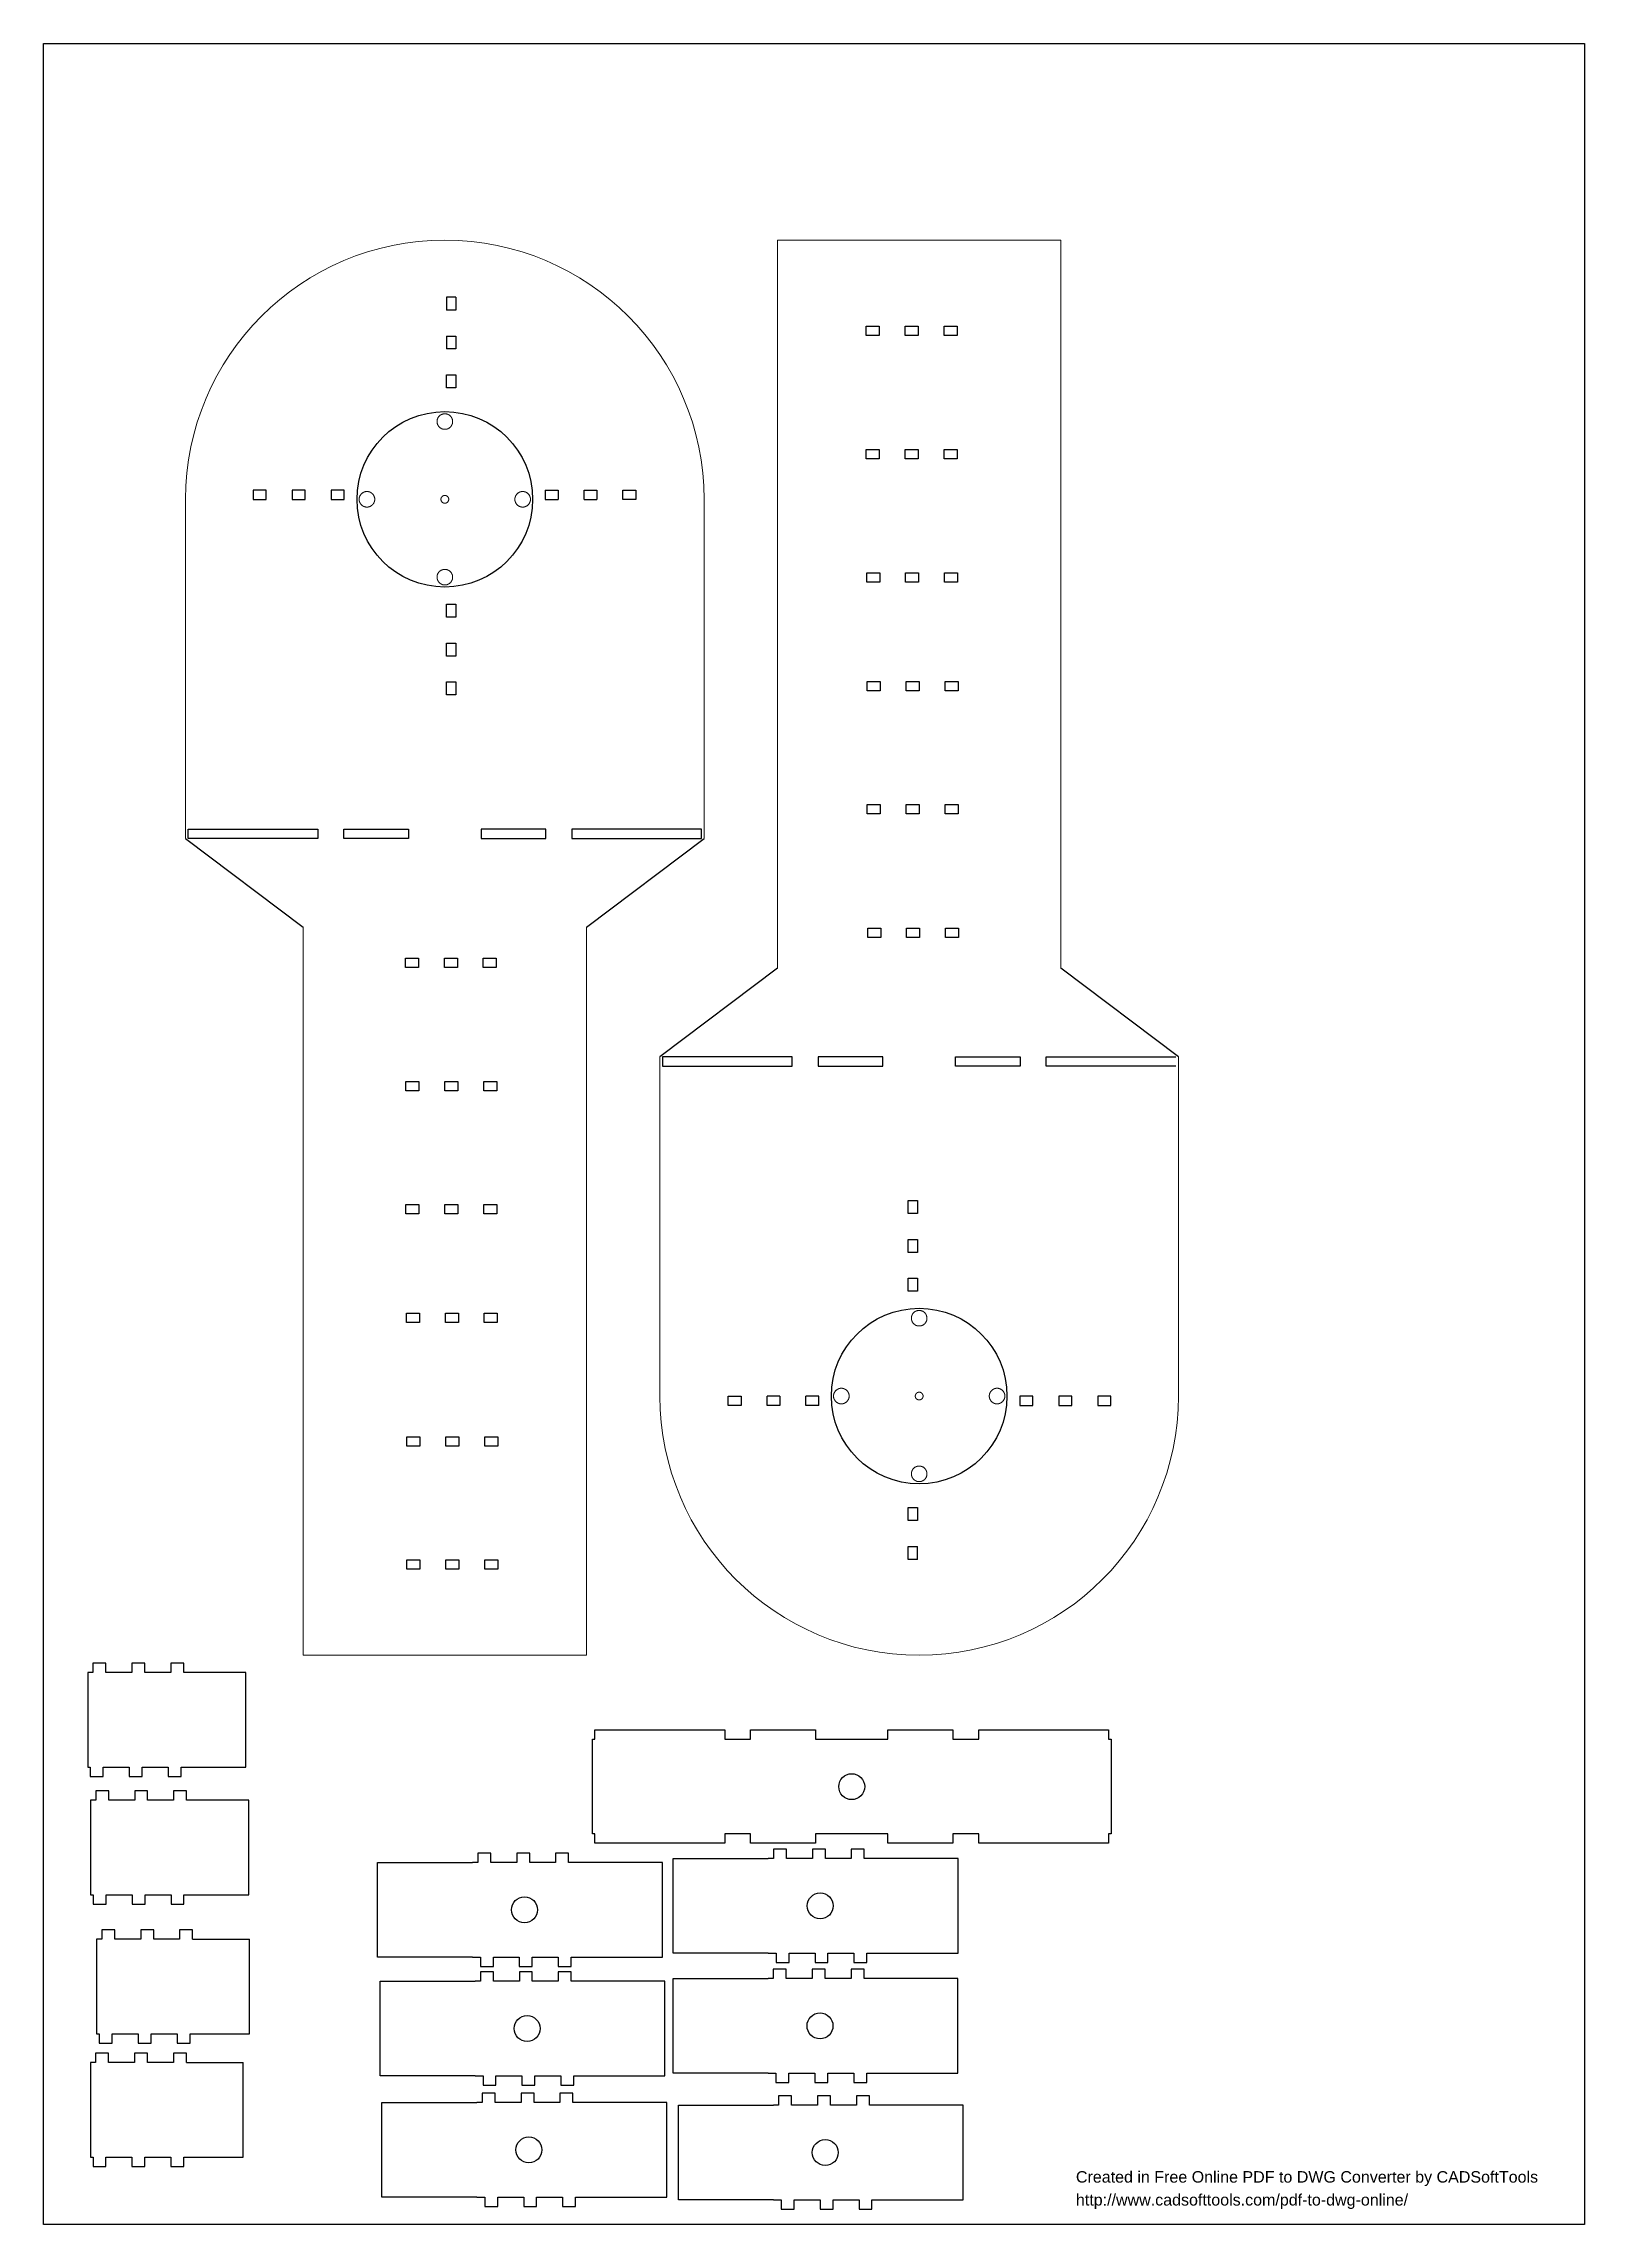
# Model space of a CAD drawing. Header units: millimetres. Extents: x 0 to 594, y 0 to 841.
import ezdxf

# ---------------------------------------------------------------- set-up
doc = ezdxf.new("R2010")
doc.units = ezdxf.units.MM
doc.header["$MEASUREMENT"] = 0
doc.layers.get('0').update_dxf_attribs({"linetype": 'CONTINUOUS'})
doc.layers.add('11D7728', color=7, linetype='CONTINUOUS')
doc.styles.add('11D77B8', font='arial.ttf')
picture_1 = doc.add_image_def('image1.bmp', size_in_pixel=(1446, 2048))

# ---------------------------------------------------------------- blocks, each defined once
blk = doc.blocks.new('MF2429B30')
at = {"color": 7}
image = blk.add_image(picture_1, insert=(0, 0), size_in_units=(593.85, 841.02), dxfattribs=at)
image.dxf.flags = 11
blk = doc.blocks.new('11A4460')
at = {"layer": '11D7728', "color": 1, "style": '11D77B8'}
for s, p in [('Created in Free Online PDF to DWG Converter by CADSoftTools', (0, 0)), ('http://www.cadsofttools.com/pdf-to-dwg-online/', (0, -2))]:
    blk.add_text(s, height=1, dxfattribs=at).set_placement(p)

msp = doc.modelspace()

# ---------------------------------------------------------------- linework, layer by layer
at = {"color": 7, "linetype": 'Continuous', "lineweight": 9}
for p, q in [((282.8, 765.23), (282.8, 484.45)), ((392.1, 765.23), (282.8, 765.23)), ((392.1, 484.45), (392.1, 765.23)), ((54.68, 665.27), (54.68, 534.47)), ((254.58, 534.47), (254.58, 665.27)), ((100, 500.27), (100, 219.48)), ((209.3, 219.48), (209.3, 500.27)), ((237.51, 450.25), (237.51, 319.45)), ((437.42, 319.45), (437.42, 450.25)), ((100, 219.48), (209.3, 219.48))]:
    msp.add_line(p, q, dxfattribs=at)
for p, q in [((158.87, 743.26), (155.27, 743.26)), ((155.27, 743.26), (155.27, 738.26)), ((158.87, 743.26), (158.87, 738.26)), ((158.87, 738.26), (155.27, 738.26)), ((317.09, 728.4), (317.09, 732)), ((317.09, 732), (322.09, 732)), ((322.09, 732), (322.09, 728.4)), ((332.09, 728.4), (332.09, 732)), ((332.09, 732), (337.09, 732)), ((337.09, 732), (337.09, 728.4)), ((347.09, 728.4), (347.09, 732)), ((347.09, 732), (352.09, 732)), ((352.09, 732), (352.09, 728.4)), ((155.27, 728.26), (158.87, 728.26)), ((155.27, 728.26), (155.27, 723.26)), ((158.87, 728.26), (158.87, 723.26)), ((322.09, 728.4), (317.09, 728.4)), ((337.09, 728.4), (332.09, 728.4)), ((352.09, 728.4), (347.09, 728.4)), ((158.87, 723.26), (155.27, 723.26)), ((155.27, 713.26), (158.87, 713.26)), ((155.27, 708.26), (155.27, 713.26)), ((158.87, 708.26), (155.27, 708.26)), ((158.87, 713.26), (158.87, 708.26)), ((317.07, 680.93), (317.07, 684.53)), ((317.07, 684.53), (322.07, 684.53)), ((322.07, 684.53), (322.07, 680.93)), ((332.07, 680.93), (332.07, 684.53)), ((332.07, 684.53), (337.07, 684.53)), ((337.07, 684.53), (337.07, 680.93)), ((347.07, 680.93), (347.07, 684.53)), ((347.07, 684.53), (352.07, 684.53)), ((352.07, 684.53), (352.07, 680.93)), ((322.07, 680.93), (317.07, 680.93)), ((337.07, 680.93), (332.07, 680.93)), ((352.07, 680.93), (347.07, 680.93)), ((85.79, 668.87), (80.79, 668.87)), ((80.79, 668.87), (80.79, 665.27)), ((80.79, 665.27), (85.79, 665.27)), ((85.79, 665.27), (85.79, 668.87)), ((85.79, 668.87), (85.79, 668.87)), ((100.79, 668.87), (95.79, 668.87)), ((95.79, 668.87), (95.79, 665.27)), ((95.79, 665.27), (100.79, 665.27)), ((100.79, 665.27), (100.79, 668.87)), ((115.79, 668.87), (110.79, 668.87)), ((110.79, 668.87), (110.79, 665.27)), ((110.79, 665.27), (115.79, 665.27)), ((115.79, 665.27), (115.79, 668.87)), ((193.28, 668.87), (193.28, 665.27)), ((193.28, 668.87), (198.28, 668.87)), ((193.28, 665.27), (198.28, 665.27)), ((198.28, 668.87), (198.28, 665.27)), ((208.28, 665.27), (208.28, 668.87)), ((208.28, 668.87), (213.28, 668.87)), ((208.28, 665.27), (213.28, 665.27)), ((213.28, 668.87), (213.28, 665.27)), ((223.28, 665.27), (223.28, 668.87)), ((223.28, 668.87), (228.28, 668.87)), ((228.28, 665.27), (223.28, 665.27)), ((228.28, 668.87), (228.28, 665.27)), ((317.25, 633.28), (317.25, 636.88)), ((317.25, 636.88), (322.25, 636.88)), ((322.25, 633.28), (317.25, 633.28)), ((322.25, 636.88), (322.25, 633.28)), ((332.25, 633.28), (332.25, 636.88)), ((332.25, 636.88), (337.25, 636.88)), ((337.25, 633.28), (332.25, 633.28)), ((337.25, 636.88), (337.25, 633.28)), ((347.25, 633.28), (347.25, 636.88)), ((347.25, 636.88), (352.25, 636.88)), ((352.25, 633.28), (347.25, 633.28)), ((352.25, 636.88), (352.25, 633.28)), ((155.27, 619.84), (155.27, 624.84)), ((155.27, 624.84), (158.87, 624.84)), ((158.87, 624.84), (158.87, 619.84)), ((158.87, 619.84), (155.27, 619.84)), ((155.27, 604.84), (155.27, 609.84)), ((155.27, 609.84), (158.87, 609.84)), ((158.87, 609.84), (158.87, 606.24)), ((158.87, 606.24), (158.87, 604.84)), ((158.87, 604.84), (155.27, 604.84)), ((155.27, 589.84), (155.27, 594.84)), ((155.27, 594.84), (158.87, 594.84)), ((158.87, 589.84), (155.27, 589.84)), ((158.87, 594.84), (158.87, 589.84)), ((317.48, 591.46), (317.48, 595.06)), ((317.48, 595.06), (322.48, 595.06)), ((322.48, 591.46), (317.48, 591.46)), ((322.48, 595.06), (322.48, 591.46)), ((332.48, 591.46), (332.48, 595.06)), ((332.48, 595.06), (337.48, 595.06)), ((337.48, 591.46), (332.48, 591.46)), ((337.48, 595.06), (337.48, 591.46)), ((347.48, 591.46), (347.48, 595.06)), ((347.48, 595.06), (352.48, 595.06)), ((352.48, 591.46), (347.48, 591.46)), ((352.48, 595.06), (352.48, 591.46)), ((317.46, 543.99), (317.46, 547.59)), ((317.46, 547.59), (322.46, 547.59)), ((322.46, 547.59), (322.46, 543.99)), ((332.46, 543.99), (332.46, 547.59)), ((332.46, 547.59), (337.46, 547.59)), ((337.46, 547.59), (337.46, 543.99)), ((347.46, 543.99), (347.46, 547.59)), ((347.46, 547.59), (352.46, 547.59)), ((352.46, 547.59), (352.46, 543.99)), ((322.46, 543.99), (317.46, 543.99)), ((337.46, 543.99), (332.46, 543.99)), ((352.46, 543.99), (347.46, 543.99)), ((54.68, 534.47), (100, 500.27)), ((55.68, 534.47), (55.68, 538.07)), ((55.68, 538.07), (105.68, 538.07)), ((105.68, 534.47), (55.68, 534.47)), ((105.68, 538.07), (105.68, 534.47)), ((115.68, 534.47), (115.68, 538.07)), ((115.68, 538.07), (140.68, 538.07)), ((140.68, 534.47), (115.68, 534.47)), ((140.68, 538.07), (140.68, 534.47)), ((193.58, 538.07), (168.58, 538.07)), ((168.58, 538.07), (168.58, 534.47)), ((168.58, 534.47), (193.58, 534.47)), ((193.58, 534.47), (193.58, 538.07)), ((253.58, 538.07), (203.58, 538.07)), ((203.58, 538.07), (203.58, 534.47)), ((203.58, 534.47), (253.58, 534.47)), ((209.3, 500.27), (254.58, 534.47)), ((253.58, 534.47), (253.58, 538.07)), ((317.64, 496.34), (317.64, 499.94)), ((317.64, 499.94), (322.64, 499.94)), ((322.64, 496.34), (317.64, 496.34)), ((322.64, 499.94), (322.64, 496.34)), ((332.64, 496.34), (332.64, 499.94)), ((332.64, 499.94), (337.64, 499.94)), ((337.64, 496.34), (332.64, 496.34)), ((337.64, 499.94), (337.64, 496.34)), ((347.64, 496.34), (347.64, 499.94)), ((347.64, 499.94), (352.64, 499.94)), ((352.64, 496.34), (347.64, 496.34)), ((352.64, 499.94), (352.64, 496.34)), ((139.46, 488.38), (144.46, 488.38)), ((139.46, 484.78), (139.46, 488.38)), ((144.46, 488.38), (144.46, 484.78)), ((154.46, 488.38), (159.46, 488.38)), ((154.46, 484.78), (154.46, 488.38)), ((159.46, 488.38), (159.46, 484.78)), ((169.46, 488.38), (174.46, 488.38)), ((169.46, 484.78), (169.46, 488.38)), ((174.46, 488.38), (174.46, 484.78)), ((144.46, 484.78), (139.46, 484.78)), ((159.46, 484.78), (154.46, 484.78)), ((174.46, 484.78), (169.46, 484.78)), ((282.8, 484.45), (237.51, 450.25)), ((437.42, 450.25), (392.1, 484.45)), ((238.51, 450.25), (238.51, 446.65)), ((288.51, 450.25), (238.51, 450.25)), ((238.51, 446.65), (288.51, 446.65)), ((288.51, 446.65), (288.51, 450.25)), ((298.51, 450.25), (298.51, 446.65)), ((323.51, 450.25), (298.51, 450.25)), ((298.51, 446.65), (323.51, 446.65)), ((323.51, 446.65), (323.51, 450.25)), ((351.42, 446.65), (351.42, 450.25)), ((351.42, 450.25), (376.42, 450.25)), ((376.42, 446.65), (351.42, 446.65)), ((376.42, 450.25), (376.42, 446.65)), ((386.42, 446.65), (386.42, 450.25)), ((386.42, 450.25), (436.42, 450.25)), ((436.42, 446.65), (386.42, 446.65)), ((139.63, 440.73), (144.63, 440.73)), ((139.63, 437.13), (139.63, 440.73)), ((144.63, 440.73), (144.63, 437.13)), ((154.63, 440.73), (159.63, 440.73)), ((154.63, 437.13), (154.63, 440.73)), ((159.63, 440.73), (159.63, 437.13)), ((169.63, 440.73), (174.63, 440.73)), ((169.63, 437.13), (169.63, 440.73)), ((174.63, 440.73), (174.63, 437.13)), ((144.63, 437.13), (139.63, 437.13)), ((159.63, 437.13), (154.63, 437.13)), ((174.63, 437.13), (169.63, 437.13)), ((139.62, 393.26), (144.62, 393.26)), ((139.62, 389.66), (139.62, 393.26)), ((144.62, 389.66), (139.62, 389.66)), ((144.62, 393.26), (144.62, 389.66)), ((154.62, 393.26), (159.62, 393.26)), ((154.62, 389.66), (154.62, 393.26)), ((159.62, 389.66), (154.62, 389.66)), ((159.62, 393.26), (159.62, 389.66)), ((169.62, 393.26), (174.62, 393.26)), ((169.62, 389.66), (169.62, 393.26)), ((174.62, 389.66), (169.62, 389.66)), ((174.62, 393.26), (174.62, 389.66)), ((333.23, 389.87), (333.23, 394.87)), ((333.23, 394.87), (336.83, 394.87)), ((336.83, 389.87), (333.23, 389.87)), ((336.83, 394.87), (336.83, 389.87)), ((333.23, 378.47), (333.23, 379.87)), ((333.23, 379.87), (336.83, 379.87)), ((333.23, 374.87), (333.23, 378.47)), ((336.83, 379.87), (336.83, 374.87)), ((336.83, 374.87), (333.23, 374.87)), ((333.23, 359.87), (333.23, 364.87)), ((333.23, 364.87), (336.83, 364.87)), ((336.83, 364.87), (336.83, 359.87)), ((336.83, 359.87), (333.23, 359.87)), ((139.85, 351.43), (144.85, 351.43)), ((139.85, 347.83), (139.85, 351.43)), ((144.85, 347.83), (139.85, 347.83)), ((144.85, 351.43), (144.85, 347.83)), ((154.85, 351.43), (159.85, 351.43)), ((154.85, 347.83), (154.85, 351.43)), ((159.85, 347.83), (154.85, 347.83)), ((159.85, 351.43), (159.85, 347.83)), ((169.85, 351.43), (174.85, 351.43)), ((169.85, 347.83), (169.85, 351.43)), ((174.85, 347.83), (169.85, 347.83)), ((174.85, 351.43), (174.85, 347.83)), ((263.81, 315.85), (263.81, 319.45)), ((263.81, 319.45), (268.81, 319.45)), ((268.81, 315.85), (263.81, 315.85)), ((268.81, 319.45), (268.81, 315.85)), ((278.81, 315.85), (278.81, 319.45)), ((283.81, 319.45), (278.81, 319.45)), ((283.81, 315.85), (278.81, 315.85)), ((283.81, 319.45), (283.81, 315.85)), ((298.81, 319.45), (293.81, 319.45)), ((293.81, 315.85), (293.81, 319.45)), ((298.81, 315.85), (293.81, 315.85)), ((298.81, 315.85), (298.81, 319.45)), ((376.3, 319.45), (376.3, 315.85)), ((381.3, 319.45), (376.3, 319.45)), ((376.3, 315.85), (381.3, 315.85)), ((381.3, 315.85), (381.3, 319.45)), ((391.3, 319.45), (391.3, 315.85)), ((396.3, 319.45), (391.3, 319.45)), ((391.3, 315.85), (396.3, 315.85)), ((396.3, 315.85), (396.3, 319.45)), ((406.3, 319.45), (406.3, 315.85)), ((411.3, 319.45), (406.3, 319.45)), ((406.3, 315.85), (406.3, 315.85)), ((406.3, 315.85), (411.3, 315.85)), ((411.3, 315.85), (411.3, 319.45)), ((140.03, 303.78), (145.03, 303.78)), ((140.03, 300.18), (140.03, 303.78)), ((145.03, 303.78), (145.03, 300.18)), ((155.03, 303.78), (160.03, 303.78)), ((155.03, 300.18), (155.03, 303.78)), ((160.03, 303.78), (160.03, 300.18)), ((170.03, 303.78), (175.03, 303.78)), ((170.03, 300.18), (170.03, 303.78)), ((175.03, 303.78), (175.03, 300.18)), ((145.03, 300.18), (140.03, 300.18)), ((160.03, 300.18), (155.03, 300.18)), ((175.03, 300.18), (170.03, 300.18)), ((333.23, 271.46), (333.23, 276.46)), ((333.23, 276.46), (336.83, 276.46)), ((336.83, 271.46), (333.23, 271.46)), ((336.83, 276.46), (336.83, 271.46)), ((333.23, 256.46), (333.23, 261.46)), ((333.23, 261.46), (336.83, 261.46)), ((336.83, 256.46), (336.83, 261.46)), ((140.01, 256.32), (145.01, 256.32)), ((140.01, 252.72), (140.01, 256.32)), ((145.01, 252.72), (140.01, 252.72)), ((145.01, 256.32), (145.01, 252.72)), ((155.01, 256.32), (160.01, 256.32)), ((155.01, 252.72), (155.01, 256.32)), ((160.01, 252.72), (155.01, 252.72)), ((160.01, 256.32), (160.01, 252.72)), ((170.01, 256.32), (175.01, 256.32)), ((170.01, 252.72), (170.01, 256.32)), ((175.01, 252.72), (170.01, 252.72)), ((175.01, 256.32), (175.01, 252.72)), ((336.83, 256.46), (333.23, 256.46)), ((18.99, 212.87), (16.99, 212.87)), ((16.99, 212.87), (16.99, 176.35)), ((23.99, 216.47), (18.99, 216.47)), ((18.99, 216.47), (18.99, 212.87)), ((23.99, 212.87), (23.99, 216.47)), ((33.99, 212.87), (23.99, 212.87)), ((38.99, 216.47), (33.99, 216.47)), ((33.99, 216.47), (33.99, 212.87)), ((38.99, 212.87), (38.99, 216.47)), ((48.99, 212.87), (38.99, 212.87)), ((53.99, 216.47), (48.99, 216.47)), ((48.99, 216.47), (48.99, 212.87)), ((53.99, 212.87), (53.99, 216.47)), ((77.99, 212.87), (53.99, 212.87)), ((77.99, 176.35), (77.99, 212.87)), ((211.51, 187.08), (212.51, 187.08)), ((211.51, 150.56), (211.51, 187.08)), ((212.51, 187.08), (212.51, 190.68)), ((212.51, 190.68), (262.51, 190.68)), ((262.51, 190.68), (262.51, 187.08)), ((262.51, 187.08), (272.51, 187.08)), ((272.51, 187.08), (272.51, 190.68)), ((272.51, 190.68), (297.51, 190.68)), ((297.51, 190.68), (297.51, 187.08)), ((297.51, 187.08), (325.42, 187.08)), ((325.42, 187.08), (325.42, 190.68)), ((325.42, 190.68), (350.42, 190.68)), ((350.42, 190.68), (350.42, 187.08)), ((350.42, 187.08), (360.42, 187.08)), ((360.42, 187.08), (360.42, 190.68)), ((360.42, 190.68), (410.42, 190.68)), ((410.42, 190.68), (410.42, 187.08)), ((410.42, 187.08), (411.42, 187.08)), ((411.42, 187.08), (411.42, 150.56)), ((16.99, 176.35), (17.99, 176.35)), ((17.99, 176.35), (17.99, 172.75)), ((17.99, 172.75), (22.99, 172.75)), ((22.99, 172.75), (22.99, 176.35)), ((22.99, 176.35), (32.99, 176.35)), ((32.99, 176.35), (32.99, 172.75)), ((32.99, 172.75), (37.99, 172.75)), ((37.99, 172.75), (37.99, 176.35)), ((37.99, 176.35), (47.99, 176.35)), ((47.99, 176.35), (47.99, 172.75)), ((47.99, 172.75), (52.99, 172.75)), ((52.99, 172.75), (52.99, 176.35)), ((52.99, 176.35), (77.99, 176.35)), ((20.09, 163.58), (18.09, 163.58)), ((18.09, 163.58), (18.09, 127.06)), ((25.09, 167.18), (20.09, 167.18)), ((20.09, 167.18), (20.09, 163.58)), ((25.09, 163.58), (25.09, 167.18)), ((35.09, 163.58), (25.09, 163.58)), ((40.09, 167.18), (35.09, 167.18)), ((35.09, 167.18), (35.09, 163.58)), ((40.09, 163.58), (40.09, 167.18)), ((50.09, 163.58), (40.09, 163.58)), ((55.09, 167.18), (50.09, 167.18)), ((50.09, 167.18), (50.09, 163.58)), ((55.09, 163.58), (55.09, 167.18)), ((79.09, 163.58), (55.09, 163.58)), ((79.09, 127.06), (79.09, 163.58)), ((172.34, 143.18), (167.34, 143.18)), ((167.34, 143.18), (167.34, 139.58)), ((172.34, 139.58), (172.34, 143.18)), ((187.34, 143.18), (182.34, 143.18)), ((182.34, 143.18), (182.34, 139.58)), ((187.34, 139.58), (187.34, 143.18)), ((202.34, 143.18), (197.34, 143.18)), ((197.34, 143.18), (197.34, 139.58)), ((202.34, 139.58), (202.34, 143.18)), ((212.51, 150.56), (211.51, 150.56)), ((212.51, 146.96), (212.51, 150.56)), ((262.51, 146.96), (212.51, 146.96)), ((272.51, 150.56), (262.51, 150.56)), ((262.51, 150.56), (262.51, 146.96)), ((272.51, 146.96), (272.51, 150.56)), ((297.51, 146.96), (272.51, 146.96)), ((286.31, 144.7), (281.31, 144.7)), ((281.31, 144.7), (281.31, 141.1)), ((286.31, 141.1), (286.31, 144.7)), ((301.31, 144.7), (296.31, 144.7)), ((296.31, 144.7), (296.31, 141.1)), ((325.42, 150.56), (297.51, 150.56)), ((297.51, 150.56), (297.51, 146.96)), ((301.31, 141.1), (301.31, 144.7)), ((316.31, 144.7), (311.31, 144.7)), ((311.31, 144.7), (311.31, 141.1)), ((316.31, 141.1), (316.31, 144.7)), ((325.42, 146.96), (325.42, 150.56)), ((350.42, 146.96), (325.42, 146.96)), ((360.42, 150.56), (350.42, 150.56)), ((350.42, 150.56), (350.42, 146.96)), ((360.42, 146.96), (360.42, 150.56)), ((410.42, 146.96), (360.42, 146.96)), ((411.42, 150.56), (410.42, 150.56)), ((410.42, 150.56), (410.42, 146.96)), ((128.71, 103.06), (128.71, 139.58)), ((128.71, 139.58), (165.34, 139.58)), ((167.34, 139.58), (165.34, 139.58)), ((182.34, 139.58), (172.34, 139.58)), ((197.34, 139.58), (187.34, 139.58)), ((228.64, 139.58), (202.34, 139.58)), ((238.48, 139.58), (228.64, 139.58)), ((238.48, 103.06), (238.48, 139.58)), ((242.68, 104.58), (242.68, 141.1)), ((242.68, 141.1), (279.31, 141.1)), ((281.31, 141.1), (279.31, 141.1)), ((296.31, 141.1), (286.31, 141.1)), ((311.31, 141.1), (301.31, 141.1)), ((342.61, 141.1), (316.31, 141.1)), ((352.45, 141.1), (342.61, 141.1)), ((352.45, 104.58), (352.45, 141.1)), ((18.09, 127.06), (19.09, 127.06)), ((19.09, 127.06), (19.09, 123.46)), ((24.09, 123.46), (24.09, 127.06)), ((24.09, 127.06), (34.09, 127.06)), ((34.09, 127.06), (34.09, 123.46)), ((39.09, 123.46), (39.09, 127.06)), ((39.09, 127.06), (49.09, 127.06)), ((49.09, 127.06), (49.09, 123.46)), ((54.09, 123.46), (54.09, 127.06)), ((54.09, 127.06), (79.09, 127.06)), ((19.09, 123.46), (24.09, 123.46)), ((34.09, 123.46), (39.09, 123.46)), ((49.09, 123.46), (54.09, 123.46)), ((22.42, 110), (20.42, 110)), ((20.42, 110), (20.42, 73.48)), ((27.42, 113.6), (22.42, 113.6)), ((22.42, 113.6), (22.42, 110)), ((27.42, 110), (27.42, 113.6)), ((37.42, 110), (27.42, 110)), ((42.42, 113.6), (37.42, 113.6)), ((37.42, 113.6), (37.42, 110)), ((42.42, 110), (42.42, 113.6)), ((52.42, 110), (42.42, 110)), ((57.42, 113.6), (52.42, 113.6)), ((52.42, 113.6), (52.42, 110)), ((57.42, 110), (57.42, 113.6)), ((57.42, 110), (79.32, 110)), ((79.32, 73.48), (79.32, 110)), ((165.34, 103.06), (128.71, 103.06)), ((165.34, 103.06), (168.34, 103.06)), ((168.34, 103.06), (168.34, 99.46)), ((173.34, 99.46), (173.34, 103.06)), ((173.34, 103.06), (183.34, 103.06)), ((183.34, 103.06), (183.34, 99.46)), ((188.34, 99.46), (188.34, 103.06)), ((188.34, 103.06), (198.34, 103.06)), ((198.34, 103.06), (198.34, 99.46)), ((203.34, 99.46), (203.34, 103.06)), ((203.34, 103.06), (228.64, 103.06)), ((228.64, 103.06), (238.48, 103.06)), ((279.31, 104.58), (242.68, 104.58)), ((279.31, 104.58), (282.31, 104.58)), ((282.31, 104.58), (282.31, 100.98)), ((282.31, 100.98), (287.31, 100.98)), ((287.31, 100.98), (287.31, 104.58)), ((287.31, 104.58), (297.31, 104.58)), ((297.31, 104.58), (297.31, 100.98)), ((297.31, 100.98), (302.31, 100.98)), ((302.31, 100.98), (302.31, 104.58)), ((302.31, 104.58), (312.31, 104.58)), ((312.31, 104.58), (312.31, 100.98)), ((312.31, 100.98), (317.31, 100.98)), ((317.31, 100.98), (317.31, 104.58)), ((317.31, 104.58), (342.61, 104.58)), ((342.61, 104.58), (352.45, 104.58)), ((129.72, 57.26), (129.72, 93.78)), ((129.72, 93.78), (166.35, 93.78)), ((168.35, 93.78), (166.35, 93.78)), ((168.34, 99.46), (173.34, 99.46)), ((173.35, 97.38), (168.35, 97.38)), ((168.35, 97.38), (168.35, 93.78)), ((173.35, 93.78), (173.35, 97.38)), ((183.35, 93.78), (173.35, 93.78)), ((183.34, 99.46), (188.34, 99.46)), ((188.35, 97.38), (183.35, 97.38)), ((183.35, 97.38), (183.35, 93.78)), ((188.35, 93.78), (188.35, 97.38)), ((198.35, 93.78), (188.35, 93.78)), ((198.34, 99.46), (203.34, 99.46)), ((203.35, 97.38), (198.35, 97.38)), ((198.35, 97.38), (198.35, 93.78)), ((203.35, 93.78), (203.35, 97.38)), ((229.65, 93.78), (203.35, 93.78)), ((239.49, 93.78), (229.65, 93.78)), ((239.49, 57.26), (239.49, 93.78)), ((242.61, 58.27), (242.61, 94.79)), ((242.61, 94.79), (279.24, 94.79)), ((281.24, 94.79), (279.24, 94.79)), ((286.24, 98.39), (281.24, 98.39)), ((281.24, 98.39), (281.24, 94.79)), ((286.24, 94.79), (286.24, 98.39)), ((296.24, 94.79), (286.24, 94.79)), ((301.24, 98.39), (296.24, 98.39)), ((296.24, 98.39), (296.24, 94.79)), ((301.24, 94.79), (301.24, 98.39)), ((311.24, 94.79), (301.24, 94.79)), ((316.24, 98.39), (311.24, 98.39)), ((311.24, 98.39), (311.24, 94.79)), ((316.24, 94.79), (316.24, 98.39)), ((342.54, 94.79), (316.24, 94.79)), ((352.38, 94.79), (342.54, 94.79)), ((352.38, 58.27), (352.38, 94.79)), ((20.42, 73.48), (21.42, 73.48)), ((21.42, 73.48), (21.42, 69.88)), ((21.42, 69.88), (26.42, 69.88)), ((26.42, 69.88), (26.42, 73.48)), ((26.42, 73.48), (36.42, 73.48)), ((36.42, 73.48), (36.42, 69.88)), ((36.42, 69.88), (41.42, 69.88)), ((41.42, 69.88), (41.42, 73.48)), ((41.42, 73.48), (51.42, 73.48)), ((51.42, 73.48), (51.42, 69.88)), ((51.42, 69.88), (56.42, 69.88)), ((56.42, 69.88), (56.42, 73.48)), ((56.42, 73.48), (79.32, 73.48)), ((20.03, 62.39), (18.03, 62.39)), ((18.03, 62.39), (18.03, 25.87)), ((25.03, 65.99), (20.03, 65.99)), ((20.03, 65.99), (20.03, 62.39)), ((25.03, 62.39), (25.03, 65.99)), ((35.03, 62.39), (25.03, 62.39)), ((40.03, 65.99), (35.03, 65.99)), ((35.03, 65.99), (35.03, 62.39)), ((40.03, 62.39), (40.03, 65.99)), ((50.03, 62.39), (40.03, 62.39)), ((55.03, 65.99), (50.03, 65.99)), ((50.03, 65.99), (50.03, 62.39)), ((55.03, 62.39), (55.03, 65.99)), ((55.03, 62.39), (76.93, 62.39)), ((76.93, 25.87), (76.93, 62.39)), ((166.35, 57.26), (129.72, 57.26)), ((166.35, 57.26), (169.35, 57.26)), ((174.02, 50.58), (169.02, 50.58)), ((169.02, 50.58), (169.02, 46.98)), ((169.35, 57.26), (169.35, 53.66)), ((169.35, 53.66), (174.35, 53.66)), ((174.02, 46.98), (174.02, 50.58)), ((174.35, 53.66), (174.35, 57.26)), ((174.35, 57.26), (184.35, 57.26)), ((189.02, 50.58), (184.02, 50.58)), ((184.02, 50.58), (184.02, 46.98)), ((184.35, 57.26), (184.35, 53.66)), ((184.35, 53.66), (189.35, 53.66)), ((189.02, 46.98), (189.02, 50.58)), ((189.35, 53.66), (189.35, 57.26)), ((189.35, 57.26), (199.35, 57.26)), ((204.02, 50.58), (199.02, 50.58)), ((199.02, 50.58), (199.02, 46.98)), ((199.35, 57.26), (199.35, 53.66)), ((199.35, 53.66), (204.35, 53.66)), ((204.02, 46.98), (204.02, 50.58)), ((204.35, 53.66), (204.35, 57.26)), ((204.35, 57.26), (229.65, 57.26)), ((229.65, 57.26), (239.49, 57.26)), ((279.24, 58.27), (242.61, 58.27)), ((279.24, 58.27), (282.24, 58.27)), ((282.24, 58.27), (282.24, 54.67)), ((282.24, 54.67), (287.24, 54.67)), ((287.24, 54.67), (287.24, 58.27)), ((287.24, 58.27), (297.24, 58.27)), ((297.24, 58.27), (297.24, 54.67)), ((297.24, 54.67), (302.24, 54.67)), ((302.24, 54.67), (302.24, 58.27)), ((302.24, 58.27), (312.24, 58.27)), ((312.24, 58.27), (312.24, 54.67)), ((312.24, 54.67), (317.24, 54.67)), ((317.24, 54.67), (317.24, 58.27)), ((317.24, 58.27), (342.54, 58.27)), ((342.54, 58.27), (352.38, 58.27)), ((130.39, 10.46), (130.39, 46.98)), ((130.39, 46.98), (167.02, 46.98)), ((169.02, 46.98), (167.02, 46.98)), ((184.02, 46.98), (174.02, 46.98)), ((199.02, 46.98), (189.02, 46.98)), ((230.32, 46.98), (204.02, 46.98)), ((240.16, 46.98), (230.32, 46.98)), ((240.16, 10.46), (240.16, 46.98)), ((244.64, 9.45), (244.64, 45.97)), ((244.64, 45.97), (281.27, 45.97)), ((283.27, 45.97), (281.27, 45.97)), ((288.27, 49.57), (283.27, 49.57)), ((283.27, 49.57), (283.27, 45.97)), ((288.27, 45.97), (288.27, 49.57)), ((298.27, 45.97), (288.27, 45.97)), ((303.27, 49.57), (298.27, 49.57)), ((298.27, 49.57), (298.27, 45.97)), ((303.27, 45.97), (303.27, 49.57)), ((313.27, 45.97), (303.27, 45.97)), ((318.27, 49.57), (313.27, 49.57)), ((313.27, 49.57), (313.27, 45.97)), ((318.27, 45.97), (318.27, 49.57)), ((344.57, 45.97), (318.27, 45.97)), ((354.4, 45.97), (344.57, 45.97)), ((354.4, 9.45), (354.4, 45.97)), ((18.03, 25.87), (19.03, 25.87)), ((19.03, 25.87), (19.03, 22.27)), ((24.03, 22.27), (24.03, 25.87)), ((24.03, 25.87), (34.03, 25.87)), ((34.03, 25.87), (34.03, 22.27)), ((39.03, 22.27), (39.03, 25.87)), ((39.03, 25.87), (49.03, 25.87)), ((49.03, 25.87), (49.03, 22.27)), ((54.03, 22.27), (54.03, 25.87)), ((54.03, 25.87), (76.93, 25.87)), ((19.03, 22.27), (24.03, 22.27)), ((34.03, 22.27), (39.03, 22.27)), ((49.03, 22.27), (54.03, 22.27)), ((167.02, 10.46), (130.39, 10.46)), ((167.02, 10.46), (170.02, 10.46)), ((170.02, 10.46), (170.02, 6.86)), ((175.02, 6.86), (175.02, 10.46)), ((175.02, 10.46), (185.02, 10.46)), ((185.02, 10.46), (185.02, 6.86)), ((190.02, 6.86), (190.02, 10.46)), ((190.02, 10.46), (200.02, 10.46)), ((200.02, 10.46), (200.02, 6.86)), ((205.02, 6.86), (205.02, 10.46)), ((205.02, 10.46), (230.32, 10.46)), ((230.32, 10.46), (240.16, 10.46)), ((281.27, 9.45), (244.64, 9.45)), ((281.27, 9.45), (284.27, 9.45)), ((284.27, 9.45), (284.27, 5.85)), ((289.27, 5.85), (289.27, 9.45)), ((289.27, 9.45), (299.27, 9.45)), ((299.27, 9.45), (299.27, 5.85)), ((304.27, 5.85), (304.27, 9.45)), ((304.27, 9.45), (314.27, 9.45)), ((314.27, 9.45), (314.27, 5.85)), ((319.27, 5.85), (319.27, 9.45)), ((319.27, 9.45), (344.57, 9.45)), ((344.57, 9.45), (354.4, 9.45)), ((170.02, 6.86), (175.02, 6.86)), ((185.02, 6.86), (190.02, 6.86)), ((200.02, 6.86), (205.02, 6.86)), ((284.27, 5.85), (289.27, 5.85)), ((299.27, 5.85), (304.27, 5.85)), ((314.27, 5.85), (319.27, 5.85))]:
    msp.add_line(p, q)
for points in [[(297.45, 765.23), (285.81, 765.23)], [(299.97, 765.23), (298.71, 765.23)], [(316.51, 765.23), (301.26, 765.23)], [(319.02, 765.23), (317.77, 765.23)], [(335.56, 765.23), (320.31, 765.23)], [(338.08, 765.23), (336.82, 765.23)], [(354.62, 765.23), (339.37, 765.23)], [(357.13, 765.23), (355.87, 765.23)], [(373.67, 765.23), (358.42, 765.23)], [(376.18, 765.23), (374.93, 765.23)], [(389.09, 765.23), (377.47, 765.23)], [(154.05, 698.21), (154.02, 698.21), (153.95, 698.21), (153.89, 698.18), (153.85, 698.18), (153.85, 698.18), (153.79, 698.18), (153.75, 698.15), (153.72, 698.15), (153.69, 698.12), (153.66, 698.12), (153.62, 698.12), (153.59, 698.12), (153.56, 698.08), (153.52, 698.05), (153.49, 698.05), (153.46, 698.05), (153.42, 698.02), (153.36, 698.02), (153.36, 697.98), (153.32, 697.98), (153.29, 697.95), (153.26, 697.95), (153.23, 697.92)], [(154.48, 698.28), (154.32, 698.28), (154.25, 698.25)], [(155.38, 698.18), (155.31, 698.21), (155.24, 698.21), (155.21, 698.21), (155.14, 698.21), (155.11, 698.25), (155.01, 698.25), (154.95, 698.28), (154.91, 698.28)], [(156.53, 697.59), (156.5, 697.62), (156.5, 697.65), (156.43, 697.69), (156.4, 697.72), (156.37, 697.75), (156.33, 697.75), (156.3, 697.78), (156.27, 697.82), (156.24, 697.82), (156.2, 697.82), (156.2, 697.85), (156.1, 697.88), (156.07, 697.92), (156.04, 697.92), (156, 697.95), (155.97, 697.95), (155.97, 697.98), (155.9, 697.98), (155.9, 698.02), (155.84, 698.02), (155.81, 698.05), (155.77, 698.05), (155.74, 698.05), (155.74, 698.08), (155.67, 698.12), (155.64, 698.12), (155.61, 698.12), (155.57, 698.12)], [(151.67, 695.63), (151.64, 695.6), (151.64, 695.4)], [(151.64, 695.01), (151.64, 694.94), (151.67, 694.91), (151.67, 694.81), (151.67, 694.74), (151.67, 694.71), (151.7, 694.64), (151.7, 694.58), (151.74, 694.54)], [(151.97, 696.69), (151.97, 696.66), (151.97, 696.63), (151.94, 696.59), (151.9, 696.56), (151.9, 696.53), (151.9, 696.49), (151.87, 696.46), (151.84, 696.43), (151.84, 696.4), (151.84, 696.36), (151.8, 696.33), (151.8, 696.3), (151.77, 696.26), (151.77, 696.23), (151.77, 696.16), (151.77, 696.16), (151.74, 696.1), (151.74, 696.06), (151.74, 696.06), (151.74, 696), (151.7, 695.97), (151.7, 695.9), (151.67, 695.87)], [(151.77, 694.34), (151.77, 694.28), (151.8, 694.28), (151.8, 694.21), (151.84, 694.18), (151.84, 694.18), (151.84, 694.11), (151.87, 694.11), (151.9, 694.05), (151.9, 694.01), (151.9, 693.98), (151.94, 693.95), (151.97, 693.95), (151.97, 693.88), (151.97, 693.88), (152, 693.82), (152.03, 693.82), (152.03, 693.75), (152.07, 693.72), (152.07, 693.68), (152.1, 693.68), (152.1, 693.65), (152.13, 693.62), (152.13, 693.58), (152.17, 693.55), (152.2, 693.52), (152.2, 693.48), (152.23, 693.45), (152.27, 693.42), (152.3, 693.42), (152.3, 693.35)], [(152.2, 697.06), (152.2, 697.06), (152.17, 696.99), (152.13, 696.99), (152.13, 696.92), (152.1, 696.92), (152.1, 696.86)], [(152.66, 697.55), (152.63, 697.52), (152.6, 697.52), (152.6, 697.49), (152.56, 697.45), (152.53, 697.42), (152.5, 697.39), (152.5, 697.39), (152.46, 697.35), (152.43, 697.32), (152.37, 697.29), (152.37, 697.22)], [(152.46, 693.22), (152.5, 693.15), (152.5, 693.15), (152.53, 693.12), (152.56, 693.12), (152.6, 693.05), (152.6, 693.05)], [(153.03, 697.82), (152.99, 697.82), (152.96, 697.78), (152.93, 697.75), (152.89, 697.75), (152.86, 697.72), (152.83, 697.69)], [(152.96, 692.76), (152.99, 692.76), (153.03, 692.76), (153.09, 692.69), (153.16, 692.66)], [(153.36, 692.56), (153.36, 692.52), (153.42, 692.52), (153.46, 692.52), (153.49, 692.49), (153.52, 692.49), (153.56, 692.46), (153.59, 692.46), (153.62, 692.46), (153.66, 692.43), (153.69, 692.43), (153.72, 692.39), (153.75, 692.39), (153.79, 692.39), (153.85, 692.39), (153.85, 692.36), (153.89, 692.36), (153.95, 692.36), (154.02, 692.36), (154.05, 692.33), (154.12, 692.33), (154.15, 692.29), (154.18, 692.29)], [(154.42, 692.29), (154.61, 692.29), (154.65, 692.26), (154.68, 692.29), (154.95, 692.29), (155.01, 692.29), (155.11, 692.29), (155.14, 692.33), (155.21, 692.33), (155.24, 692.36), (155.31, 692.36), (155.38, 692.36), (155.41, 692.36), (155.44, 692.39), (155.47, 692.39), (155.51, 692.39), (155.54, 692.39), (155.57, 692.43), (155.61, 692.43), (155.64, 692.46), (155.67, 692.46), (155.74, 692.46), (155.74, 692.49), (155.77, 692.49), (155.81, 692.52), (155.84, 692.52), (155.9, 692.52), (155.9, 692.56), (155.97, 692.59), (155.97, 692.59), (156, 692.59), (156.04, 692.62), (156.07, 692.62), (156.1, 692.66), (156.2, 692.69), (156.2, 692.72), (156.24, 692.76), (156.27, 692.76), (156.3, 692.76)], [(156.53, 692.95), (156.6, 692.99), (156.63, 693.02), (156.67, 693.05), (156.67, 693.05), (156.7, 693.12), (156.73, 693.12), (156.8, 693.15), (156.8, 693.22), (156.83, 693.22), (156.9, 693.29), (156.9, 693.32), (156.96, 693.35)], [(156.86, 697.29), (156.83, 697.32), (156.8, 697.35), (156.8, 697.39), (156.77, 697.39), (156.73, 697.42), (156.7, 697.45)], [(157.26, 696.76), (157.23, 696.79), (157.2, 696.83), (157.16, 696.86), (157.16, 696.92), (157.13, 696.92)], [(157.13, 693.62), (157.16, 693.65), (157.16, 693.68), (157.2, 693.68), (157.2, 693.72), (157.23, 693.75), (157.26, 693.82), (157.26, 693.82), (157.29, 693.88), (157.33, 693.88), (157.33, 693.95), (157.33, 693.95), (157.36, 693.98), (157.36, 694.01), (157.36, 694.05), (157.39, 694.11), (157.43, 694.11), (157.43, 694.18), (157.43, 694.18), (157.46, 694.21), (157.46, 694.28), (157.49, 694.28), (157.49, 694.34), (157.49, 694.38), (157.49, 694.41), (157.53, 694.44), (157.53, 694.48), (157.56, 694.51), (157.56, 694.54), (157.56, 694.58), (157.56, 694.64), (157.59, 694.71), (157.59, 694.74), (157.59, 694.81), (157.59, 694.91), (157.63, 694.94), (157.63, 695.24), (157.66, 695.27)], [(157.59, 695.7), (157.59, 695.77), (157.59, 695.8), (157.59, 695.87), (157.56, 695.9), (157.56, 695.97), (157.56, 696), (157.56, 696.06), (157.53, 696.06), (157.53, 696.1), (157.49, 696.16), (157.49, 696.16), (157.49, 696.23), (157.49, 696.26), (157.46, 696.3), (157.46, 696.33), (157.43, 696.36), (157.43, 696.4), (157.43, 696.43), (157.39, 696.46), (157.36, 696.49), (157.36, 696.53), (157.36, 696.56)], [(157.66, 695.27), (157.63, 695.3), (157.63, 695.5)], [(121.63, 665.63), (121.6, 665.6), (121.6, 665.4)], [(121.6, 665), (121.6, 664.94), (121.63, 664.9), (121.63, 664.8), (121.67, 664.77), (121.67, 664.7), (121.67, 664.64), (121.67, 664.57), (121.7, 664.54)], [(121.97, 666.69), (121.93, 666.66), (121.93, 666.62), (121.9, 666.59), (121.9, 666.56), (121.87, 666.52), (121.87, 666.49), (121.87, 666.46), (121.83, 666.42), (121.83, 666.39), (121.8, 666.36), (121.8, 666.33), (121.8, 666.29), (121.77, 666.26), (121.77, 666.23), (121.73, 666.16), (121.73, 666.16), (121.73, 666.13), (121.73, 666.06), (121.7, 666.06), (121.7, 665.99), (121.67, 665.96), (121.67, 665.9), (121.67, 665.86)], [(122.2, 667.05), (122.16, 667.05), (122.13, 666.99), (122.13, 666.99), (122.1, 666.95), (122.1, 666.92), (122.1, 666.89)], [(122.66, 667.55), (122.63, 667.52), (122.56, 667.48), (122.56, 667.45), (122.49, 667.42), (122.49, 667.42), (122.46, 667.38), (122.43, 667.35), (122.4, 667.32), (122.4, 667.29), (122.36, 667.29), (122.33, 667.22)], [(123.02, 667.81), (122.96, 667.81), (122.96, 667.78), (122.92, 667.75), (122.89, 667.75), (122.86, 667.72), (122.83, 667.72)], [(124.02, 668.24), (123.98, 668.21), (123.92, 668.21), (123.88, 668.18), (123.85, 668.18), (123.82, 668.18), (123.78, 668.18), (123.72, 668.15), (123.72, 668.15), (123.69, 668.11), (123.62, 668.11), (123.62, 668.11), (123.55, 668.11), (123.52, 668.08), (123.49, 668.05), (123.45, 668.05), (123.45, 668.05), (123.39, 668.01), (123.35, 668.01), (123.32, 668.01), (123.29, 667.98), (123.26, 667.95), (123.22, 667.95), (123.19, 667.95)], [(124.48, 668.28), (124.28, 668.28), (124.25, 668.24)], [(125.34, 668.18), (125.31, 668.21), (125.24, 668.21), (125.21, 668.24), (125.14, 668.24), (125.07, 668.24), (124.98, 668.24), (124.94, 668.28), (124.91, 668.28)], [(126.53, 667.58), (126.5, 667.62), (126.46, 667.65), (126.43, 667.68), (126.36, 667.72), (126.33, 667.75), (126.33, 667.75), (126.27, 667.78), (126.27, 667.81), (126.2, 667.81), (126.2, 667.81), (126.17, 667.85), (126.13, 667.88), (126.1, 667.88), (126.07, 667.91), (126.03, 667.95), (126, 667.95), (125.97, 667.95), (125.93, 667.98), (125.9, 668.01), (125.87, 668.01), (125.84, 668.01), (125.8, 668.05), (125.77, 668.05), (125.74, 668.05), (125.7, 668.08), (125.67, 668.11), (125.6, 668.11), (125.6, 668.11), (125.57, 668.11)], [(126.86, 667.29), (126.83, 667.32), (126.79, 667.35), (126.76, 667.38), (126.73, 667.42), (126.73, 667.42), (126.66, 667.45)], [(127.22, 666.76), (127.19, 666.79), (127.19, 666.82), (127.16, 666.89), (127.16, 666.92), (127.13, 666.95)], [(127.13, 663.61), (127.16, 663.65), (127.16, 663.68), (127.16, 663.71), (127.19, 663.71), (127.22, 663.81), (127.26, 663.81), (127.26, 663.88), (127.29, 663.88), (127.29, 663.94), (127.32, 663.94), (127.32, 664.01), (127.36, 664.01), (127.36, 664.04), (127.39, 664.11), (127.39, 664.11), (127.39, 664.18), (127.42, 664.18), (127.42, 664.24), (127.42, 664.27), (127.46, 664.31), (127.46, 664.34), (127.49, 664.37), (127.49, 664.41), (127.49, 664.44), (127.49, 664.47), (127.52, 664.51), (127.52, 664.54), (127.56, 664.57), (127.56, 664.64), (127.56, 664.7), (127.56, 664.77), (127.59, 664.8), (127.59, 664.9), (127.62, 664.94), (127.62, 665.23), (127.62, 665.3)], [(127.59, 665.7), (127.59, 665.76), (127.56, 665.8), (127.56, 665.86), (127.56, 665.9), (127.56, 665.96), (127.52, 665.99), (127.52, 666.06), (127.49, 666.06), (127.49, 666.13), (127.49, 666.16), (127.49, 666.16), (127.46, 666.23), (127.46, 666.26), (127.42, 666.29), (127.42, 666.33), (127.42, 666.36), (127.39, 666.39), (127.39, 666.42), (127.39, 666.46), (127.36, 666.49), (127.36, 666.52), (127.32, 666.56)], [(127.62, 665.27), (127.62, 665.3), (127.62, 665.5)], [(154.38, 666.76), (154.38, 666.76), (154.28, 666.76), (154.25, 666.72), (154.22, 666.72), (154.18, 666.69), (154.15, 666.69), (154.15, 666.69), (154.09, 666.69), (154.09, 666.66), (154.05, 666.66), (154.02, 666.66), (153.99, 666.66), (153.95, 666.62), (153.95, 666.62), (153.92, 666.59), (153.89, 666.59), (153.89, 666.59), (153.89, 666.59), (153.85, 666.56), (153.85, 666.56), (153.85, 666.52), (153.79, 666.52), (153.79, 666.52), (153.75, 666.49), (153.72, 666.49), (153.72, 666.46), (153.72, 666.46), (153.69, 666.46), (153.66, 666.42), (153.66, 666.42), (153.62, 666.42), (153.62, 666.39), (153.62, 666.39), (153.62, 666.36), (153.59, 666.36), (153.56, 666.36), (153.56, 666.33), (153.56, 666.29), (153.52, 666.29), (153.52, 666.29), (153.49, 666.29), (153.49, 666.26), (153.46, 666.23), (153.46, 666.19), (153.42, 666.16), (153.42, 666.16), (153.42, 666.16), (153.36, 666.13), (153.36, 666.06), (153.36, 666.06), (153.36, 666.06), (153.32, 666.03), (153.32, 665.99), (153.32, 665.99), (153.32, 665.99), (153.29, 665.96), (153.29, 665.93), (153.26, 665.93), (153.26, 665.9), (153.26, 665.86), (153.26, 665.83), (153.23, 665.83), (153.23, 665.76), (153.19, 665.76), (153.19, 665.7), (153.19, 665.7), (153.19, 665.63), (153.16, 665.63), (153.16, 665.53), (153.13, 665.53), (153.13, 665.4)], [(153.13, 665.04), (153.16, 665), (153.16, 664.94), (153.19, 664.9), (153.19, 664.87), (153.19, 664.84), (153.19, 664.77), (153.23, 664.77), (153.23, 664.74), (153.26, 664.7), (153.26, 664.7), (153.26, 664.67), (153.26, 664.64), (153.29, 664.61), (153.29, 664.57), (153.32, 664.57), (153.32, 664.54), (153.32, 664.54), (153.32, 664.54), (153.36, 664.51), (153.36, 664.47), (153.36, 664.47), (153.36, 664.44), (153.42, 664.41), (153.42, 664.37), (153.42, 664.37), (153.46, 664.34), (153.46, 664.34), (153.49, 664.31), (153.49, 664.31), (153.49, 664.27), (153.52, 664.27), (153.52, 664.24), (153.56, 664.24), (153.56, 664.24), (153.56, 664.21), (153.59, 664.21), (153.62, 664.18), (153.62, 664.18), (153.62, 664.18), (153.62, 664.14), (153.66, 664.14), (153.69, 664.11), (153.72, 664.11), (153.72, 664.08), (153.72, 664.04), (153.75, 664.04), (153.79, 664.04), (153.79, 664.01), (153.85, 664.01), (153.85, 664.01), (153.85, 664.01), (153.89, 663.98), (153.89, 663.98), (153.89, 663.94), (153.92, 663.94), (153.95, 663.94), (153.95, 663.94), (153.99, 663.91), (154.02, 663.91), (154.05, 663.88), (154.09, 663.88), (154.09, 663.88), (154.15, 663.88), (154.15, 663.84), (154.18, 663.84), (154.22, 663.81), (154.25, 663.81), (154.28, 663.81), (154.38, 663.81), (154.38, 663.78)], [(156.14, 665.47), (156.14, 665.53), (156.1, 665.53), (156.1, 665.63), (156.07, 665.63), (156.07, 665.66), (156.07, 665.7), (156.07, 665.7), (156.07, 665.76), (156.04, 665.76), (156.04, 665.83), (156, 665.83), (156, 665.86), (156, 665.9), (156, 665.93), (155.97, 665.93), (155.97, 665.96), (155.97, 665.99), (155.97, 665.99), (155.94, 665.99), (155.94, 666.03), (155.9, 666.06), (155.9, 666.06), (155.9, 666.06), (155.9, 666.13), (155.84, 666.16), (155.84, 666.16), (155.84, 666.16), (155.81, 666.19), (155.81, 666.23), (155.77, 666.26), (155.77, 666.29), (155.74, 666.29), (155.74, 666.29), (155.74, 666.29), (155.71, 666.33), (155.71, 666.36), (155.67, 666.36), (155.67, 666.36), (155.67, 666.39), (155.64, 666.39), (155.64, 666.42), (155.61, 666.42), (155.61, 666.42), (155.57, 666.46), (155.54, 666.46), (155.54, 666.46), (155.54, 666.49), (155.51, 666.49), (155.47, 666.52), (155.47, 666.52), (155.44, 666.52), (155.44, 666.56), (155.41, 666.56), (155.38, 666.59), (155.38, 666.59), (155.38, 666.59), (155.34, 666.59), (155.31, 666.62), (155.31, 666.62), (155.28, 666.66), (155.24, 666.66), (155.21, 666.66), (155.21, 666.66), (155.18, 666.69), (155.14, 666.69), (155.14, 666.69), (155.08, 666.69), (155.04, 666.72), (155.01, 666.72), (154.98, 666.76), (154.91, 666.76), (154.88, 666.76), (154.78, 666.76)], [(154.88, 663.78), (154.91, 663.81), (154.98, 663.81), (155.01, 663.81), (155.04, 663.81), (155.08, 663.84), (155.14, 663.84), (155.14, 663.88), (155.18, 663.88), (155.21, 663.88), (155.21, 663.88), (155.24, 663.91), (155.28, 663.91), (155.31, 663.94), (155.31, 663.94), (155.34, 663.94), (155.38, 663.94), (155.38, 663.98), (155.38, 663.98), (155.41, 664.01), (155.44, 664.01), (155.44, 664.01), (155.47, 664.01), (155.47, 664.04), (155.51, 664.04), (155.54, 664.04), (155.54, 664.08), (155.54, 664.11), (155.57, 664.11), (155.61, 664.14), (155.64, 664.14), (155.64, 664.18), (155.67, 664.18), (155.67, 664.18), (155.67, 664.21), (155.71, 664.21), (155.71, 664.24), (155.74, 664.24), (155.74, 664.24), (155.74, 664.27), (155.77, 664.27), (155.77, 664.31), (155.77, 664.31), (155.81, 664.34), (155.81, 664.34), (155.84, 664.37), (155.84, 664.37), (155.84, 664.41), (155.9, 664.44), (155.9, 664.47), (155.9, 664.47), (155.9, 664.51), (155.94, 664.54), (155.94, 664.54), (155.97, 664.54), (155.97, 664.57), (155.97, 664.57), (155.97, 664.61), (156, 664.64), (156, 664.67), (156, 664.7), (156, 664.7), (156.04, 664.74), (156.04, 664.77), (156.07, 664.77), (156.07, 664.84), (156.07, 664.87), (156.07, 664.9), (156.1, 664.94), (156.1, 665), (156.14, 665.04)], [(156.14, 665.27), (156.14, 665.3), (156.14, 665.37)], [(156.14, 665.17), (156.14, 665.27), (156.14, 665.3)], [(181.67, 665.63), (181.64, 665.6), (181.64, 665.4)], [(181.64, 665), (181.64, 664.94), (181.67, 664.9), (181.67, 664.8), (181.67, 664.77), (181.67, 664.7), (181.71, 664.64), (181.71, 664.57), (181.71, 664.54)], [(181.97, 666.69), (181.94, 666.66), (181.94, 666.62), (181.94, 666.59), (181.91, 666.56), (181.91, 666.52), (181.91, 666.49), (181.87, 666.46), (181.84, 666.42), (181.84, 666.39), (181.84, 666.36), (181.81, 666.33), (181.81, 666.29), (181.77, 666.26), (181.77, 666.23), (181.77, 666.16), (181.77, 666.16), (181.74, 666.13), (181.74, 666.06), (181.71, 666.06), (181.71, 665.99), (181.71, 665.96), (181.71, 665.9), (181.67, 665.86)], [(182.2, 667.05), (182.2, 667.05), (182.17, 666.99), (182.14, 666.99), (182.14, 666.95), (182.1, 666.92), (182.1, 666.89)], [(182.67, 667.55), (182.63, 667.52), (182.6, 667.48), (182.57, 667.45), (182.53, 667.42), (182.5, 667.42), (182.47, 667.38), (182.47, 667.35), (182.43, 667.32), (182.37, 667.29), (182.37, 667.22)], [(183.03, 667.81), (183, 667.81), (182.96, 667.78), (182.93, 667.75), (182.9, 667.75), (182.86, 667.72), (182.83, 667.72)], [(184.06, 668.24), (184.02, 668.21), (183.96, 668.21), (183.89, 668.18), (183.86, 668.18), (183.82, 668.18), (183.79, 668.18), (183.76, 668.15), (183.73, 668.15), (183.69, 668.11), (183.66, 668.11), (183.63, 668.11), (183.59, 668.11), (183.53, 668.08), (183.53, 668.05), (183.49, 668.05), (183.46, 668.05), (183.43, 668.01), (183.36, 668.01), (183.36, 668.01), (183.29, 667.98), (183.29, 667.95), (183.26, 667.95), (183.23, 667.95)], [(184.49, 668.28), (184.32, 668.28), (184.25, 668.24)], [(185.38, 668.18), (185.31, 668.21), (185.25, 668.21), (185.21, 668.24), (185.15, 668.24), (185.11, 668.24), (185.02, 668.24), (184.95, 668.28), (184.92, 668.28)], [(186.54, 667.58), (186.5, 667.62), (186.47, 667.65), (186.44, 667.68), (186.44, 667.72), (186.4, 667.72), (186.37, 667.75), (186.34, 667.75), (186.31, 667.78), (186.27, 667.81), (186.24, 667.81), (186.21, 667.81), (186.17, 667.85), (186.14, 667.88), (186.11, 667.88), (186.07, 667.91), (186.04, 667.95), (186.01, 667.95), (185.97, 667.95), (185.94, 667.98), (185.91, 668.01), (185.91, 668.01), (185.84, 668.01), (185.81, 668.05), (185.78, 668.05), (185.74, 668.05), (185.71, 668.08), (185.68, 668.11), (185.64, 668.11), (185.61, 668.11), (185.58, 668.11)], [(186.87, 667.29), (186.83, 667.32), (186.8, 667.35), (186.77, 667.38), (186.77, 667.42), (186.74, 667.42), (186.7, 667.45)], [(187.23, 666.76), (187.23, 666.79), (187.2, 666.82), (187.17, 666.89), (187.17, 666.92), (187.13, 666.95)], [(187.13, 663.61), (187.17, 663.65), (187.17, 663.68), (187.2, 663.71), (187.2, 663.71), (187.23, 663.81), (187.26, 663.81), (187.3, 663.88), (187.3, 663.88), (187.3, 663.94), (187.33, 663.94), (187.36, 664.01), (187.36, 664.01), (187.36, 664.04), (187.4, 664.11), (187.43, 664.11), (187.43, 664.18), (187.43, 664.18), (187.46, 664.24), (187.46, 664.27), (187.5, 664.31), (187.5, 664.34), (187.5, 664.37), (187.5, 664.41), (187.53, 664.44), (187.53, 664.47), (187.53, 664.51), (187.53, 664.54), (187.56, 664.57), (187.56, 664.64), (187.6, 664.7), (187.6, 664.77), (187.6, 664.8), (187.6, 664.9), (187.63, 664.94), (187.63, 665.23), (187.66, 665.3)], [(187.6, 665.7), (187.6, 665.76), (187.6, 665.8), (187.6, 665.86), (187.56, 665.9), (187.56, 665.96), (187.53, 665.99), (187.53, 666.06), (187.53, 666.06), (187.53, 666.13), (187.5, 666.16), (187.5, 666.16), (187.5, 666.23), (187.5, 666.26), (187.46, 666.29), (187.46, 666.33), (187.43, 666.36), (187.43, 666.39), (187.43, 666.42), (187.4, 666.46), (187.36, 666.49), (187.36, 666.52), (187.36, 666.56)], [(187.66, 665.27), (187.63, 665.3), (187.63, 665.5)], [(121.77, 664.34), (121.77, 664.31), (121.8, 664.27), (121.8, 664.24), (121.8, 664.18), (121.83, 664.18), (121.83, 664.11), (121.87, 664.11), (121.87, 664.04), (121.87, 664.01), (121.9, 664.01), (121.9, 663.94), (121.93, 663.94), (121.93, 663.88), (121.97, 663.88), (121.97, 663.81), (122, 663.81), (122.03, 663.71), (122.06, 663.71), (122.1, 663.68), (122.1, 663.65), (122.1, 663.61), (122.13, 663.58), (122.13, 663.55), (122.16, 663.51), (122.2, 663.48), (122.26, 663.41), (122.26, 663.41), (122.3, 663.35)], [(122.43, 663.22), (122.46, 663.18), (122.49, 663.12), (122.56, 663.12), (122.56, 663.05), (122.59, 663.05)], [(122.96, 662.75), (122.96, 662.75), (123.02, 662.75), (123.02, 662.72), (123.06, 662.72), (123.09, 662.69), (123.16, 662.65)], [(123.32, 662.55), (123.35, 662.52), (123.39, 662.52), (123.45, 662.52), (123.45, 662.49), (123.49, 662.49), (123.52, 662.46), (123.55, 662.46), (123.62, 662.46), (123.62, 662.42), (123.69, 662.42), (123.72, 662.42), (123.72, 662.42), (123.78, 662.39), (123.82, 662.39), (123.85, 662.36), (123.88, 662.36), (123.92, 662.36), (123.98, 662.36), (124.02, 662.32), (124.08, 662.32), (124.15, 662.29), (124.18, 662.29)], [(124.38, 662.29), (124.58, 662.29), (124.61, 662.26), (124.64, 662.29), (124.94, 662.29), (124.98, 662.29), (125.07, 662.29), (125.14, 662.32), (125.21, 662.32), (125.24, 662.36), (125.31, 662.36), (125.34, 662.36), (125.37, 662.36), (125.41, 662.39), (125.44, 662.39), (125.5, 662.42), (125.5, 662.42), (125.57, 662.42), (125.6, 662.42), (125.6, 662.46), (125.67, 662.46), (125.7, 662.46), (125.74, 662.49), (125.77, 662.49), (125.8, 662.52), (125.84, 662.52), (125.87, 662.52), (125.9, 662.55), (125.93, 662.59), (125.97, 662.59), (126, 662.59), (126.03, 662.62), (126.07, 662.65), (126.1, 662.65), (126.13, 662.69), (126.17, 662.72), (126.2, 662.72), (126.2, 662.75), (126.27, 662.75), (126.27, 662.75)], [(126.53, 662.95), (126.56, 662.98), (126.56, 662.98), (126.63, 663.02), (126.66, 663.05), (126.66, 663.12), (126.73, 663.12), (126.76, 663.18), (126.79, 663.22), (126.83, 663.25), (126.86, 663.25), (126.86, 663.28), (126.89, 663.32), (126.89, 663.35), (126.93, 663.35)], [(154.52, 663.78), (154.61, 663.78), (154.65, 663.78), (154.65, 663.78)], [(181.77, 664.34), (181.77, 664.31), (181.81, 664.27), (181.81, 664.24), (181.84, 664.18), (181.84, 664.18), (181.84, 664.11), (181.87, 664.11), (181.91, 664.04), (181.91, 664.01), (181.91, 664.01), (181.94, 663.94), (181.94, 663.94), (181.94, 663.88), (181.97, 663.88), (182, 663.81), (182, 663.81), (182.07, 663.71), (182.07, 663.71), (182.1, 663.68), (182.1, 663.65), (182.14, 663.61), (182.14, 663.58), (182.17, 663.55), (182.2, 663.51), (182.2, 663.48), (182.24, 663.48), (182.27, 663.41), (182.3, 663.41), (182.3, 663.35)], [(182.47, 663.22), (182.47, 663.18), (182.53, 663.12), (182.57, 663.12), (182.6, 663.05), (182.6, 663.05)], [(182.96, 662.75), (183, 662.75), (183.03, 662.75), (183.06, 662.72), (183.06, 662.72), (183.13, 662.69), (183.16, 662.65)], [(183.36, 662.55), (183.36, 662.52), (183.43, 662.52), (183.46, 662.52), (183.49, 662.49), (183.53, 662.49), (183.53, 662.46), (183.59, 662.46), (183.63, 662.46), (183.66, 662.42), (183.69, 662.42), (183.73, 662.42), (183.76, 662.42), (183.79, 662.39), (183.82, 662.39), (183.86, 662.36), (183.89, 662.36), (183.96, 662.36), (184.02, 662.36), (184.06, 662.32), (184.12, 662.32), (184.16, 662.29), (184.19, 662.29)], [(184.42, 662.29), (184.59, 662.29), (184.65, 662.26), (184.65, 662.29), (184.95, 662.29), (185.02, 662.29), (185.11, 662.29), (185.15, 662.32), (185.21, 662.32), (185.25, 662.36), (185.31, 662.36), (185.38, 662.36), (185.41, 662.36), (185.41, 662.39), (185.48, 662.39), (185.51, 662.42), (185.54, 662.42), (185.58, 662.42), (185.61, 662.42), (185.64, 662.46), (185.68, 662.46), (185.71, 662.46), (185.74, 662.49), (185.78, 662.49), (185.81, 662.52), (185.84, 662.52), (185.91, 662.52), (185.91, 662.55), (185.94, 662.59), (185.97, 662.59), (186.01, 662.59), (186.04, 662.62), (186.07, 662.65), (186.11, 662.65), (186.14, 662.69), (186.17, 662.72), (186.21, 662.72), (186.24, 662.75), (186.27, 662.75), (186.31, 662.75)], [(186.54, 662.95), (186.57, 662.98), (186.6, 662.98), (186.64, 663.02), (186.67, 663.05), (186.7, 663.12), (186.74, 663.12), (186.77, 663.18), (186.8, 663.22), (186.83, 663.25), (186.87, 663.25), (186.9, 663.28), (186.9, 663.32), (186.97, 663.35)], [(151.67, 635.63), (151.64, 635.59), (151.64, 635.4)], [(151.64, 634.97), (151.64, 634.93), (151.67, 634.9), (151.67, 634.77), (151.67, 634.73), (151.67, 634.67), (151.7, 634.64), (151.7, 634.57), (151.74, 634.54)], [(151.97, 636.65), (151.97, 636.65), (151.97, 636.59), (151.94, 636.59), (151.9, 636.52), (151.9, 636.52), (151.9, 636.49), (151.87, 636.42), (151.84, 636.42), (151.84, 636.36), (151.84, 636.36), (151.8, 636.29), (151.8, 636.26), (151.77, 636.26), (151.77, 636.19), (151.77, 636.16), (151.77, 636.12), (151.74, 636.09), (151.74, 636.06), (151.74, 636.02), (151.74, 635.99), (151.7, 635.96), (151.7, 635.89), (151.67, 635.83)], [(151.77, 634.3), (151.77, 634.27), (151.8, 634.24), (151.8, 634.21), (151.84, 634.17), (151.84, 634.14), (151.84, 634.11), (151.87, 634.07), (151.9, 634.04), (151.9, 634.01), (151.9, 633.97), (151.94, 633.94), (151.97, 633.91), (151.97, 633.87), (151.97, 633.84), (152, 633.81), (152.03, 633.78), (152.03, 633.74), (152.07, 633.71), (152.1, 633.64), (152.1, 633.61), (152.13, 633.61), (152.13, 633.54), (152.17, 633.54), (152.2, 633.48), (152.2, 633.48), (152.23, 633.44), (152.27, 633.41), (152.3, 633.38), (152.3, 633.35)], [(152.2, 637.05), (152.2, 637.02), (152.17, 636.98), (152.13, 636.95), (152.13, 636.92), (152.1, 636.88), (152.1, 636.85)], [(152.66, 637.55), (152.63, 637.51), (152.6, 637.48), (152.6, 637.48), (152.56, 637.41), (152.53, 637.41), (152.5, 637.38), (152.5, 637.35), (152.46, 637.31), (152.43, 637.31), (152.4, 637.28), (152.37, 637.25), (152.37, 637.22)], [(152.46, 633.18), (152.5, 633.15), (152.5, 633.11), (152.53, 633.11), (152.56, 633.08), (152.6, 633.05), (152.6, 633.01)], [(153.03, 637.78), (152.99, 637.78), (152.96, 637.78), (152.93, 637.74), (152.89, 637.71), (152.86, 637.71), (152.83, 637.68)], [(152.96, 632.75), (152.99, 632.72), (153.03, 632.72), (153.09, 632.68), (153.16, 632.65)], [(154.05, 638.21), (154.02, 638.17), (153.95, 638.17), (153.89, 638.17), (153.85, 638.17), (153.85, 638.14), (153.79, 638.14), (153.75, 638.11), (153.72, 638.11), (153.69, 638.11), (153.66, 638.11), (153.62, 638.08), (153.59, 638.08), (153.56, 638.08), (153.52, 638.04), (153.49, 638.04), (153.46, 638.01), (153.42, 638.01), (153.36, 638.01), (153.36, 637.98), (153.32, 637.94), (153.29, 637.94), (153.26, 637.94), (153.23, 637.91)], [(153.36, 632.55), (153.36, 632.52), (153.42, 632.52), (153.46, 632.49), (153.49, 632.49), (153.52, 632.49), (153.56, 632.45), (153.59, 632.42), (153.62, 632.42), (153.66, 632.42), (153.69, 632.42), (153.72, 632.39), (153.75, 632.39), (153.79, 632.35), (153.85, 632.35), (153.85, 632.35), (153.89, 632.35), (153.95, 632.32), (154.02, 632.32), (154.05, 632.29), (154.12, 632.29), (154.15, 632.29), (154.18, 632.29)], [(154.48, 638.24), (154.32, 638.24), (154.25, 638.24)], [(154.42, 632.25), (154.61, 632.25), (154.65, 632.25), (154.68, 632.25), (154.95, 632.25), (155.01, 632.29), (155.11, 632.29), (155.14, 632.29), (155.21, 632.29), (155.24, 632.32), (155.31, 632.32), (155.38, 632.35), (155.41, 632.35), (155.44, 632.35), (155.47, 632.35), (155.51, 632.39), (155.54, 632.39), (155.57, 632.42), (155.61, 632.42), (155.64, 632.42), (155.67, 632.42), (155.74, 632.45), (155.74, 632.49), (155.77, 632.49), (155.81, 632.49), (155.84, 632.52), (155.9, 632.52), (155.9, 632.55), (155.97, 632.55), (155.97, 632.58), (156, 632.58), (156.04, 632.58), (156.07, 632.62), (156.1, 632.65), (156.2, 632.68), (156.2, 632.72), (156.24, 632.72), (156.27, 632.72), (156.3, 632.75)], [(155.38, 638.17), (155.31, 638.17), (155.24, 638.17), (155.21, 638.21), (155.14, 638.21), (155.11, 638.24), (155.01, 638.24), (154.95, 638.24), (154.91, 638.24)], [(156.53, 637.58), (156.5, 637.58), (156.5, 637.61), (156.43, 637.65), (156.43, 637.68), (156.4, 637.71), (156.37, 637.71), (156.33, 637.74), (156.3, 637.78), (156.27, 637.78), (156.24, 637.78), (156.2, 637.81), (156.2, 637.84), (156.14, 637.84), (156.1, 637.88), (156.07, 637.88), (156.04, 637.91), (156, 637.94), (155.97, 637.94), (155.97, 637.94), (155.9, 637.98), (155.9, 638.01), (155.84, 638.01), (155.81, 638.01), (155.77, 638.04), (155.74, 638.04), (155.74, 638.08), (155.67, 638.08), (155.64, 638.08), (155.61, 638.11), (155.57, 638.11)], [(156.53, 632.95), (156.57, 632.95), (156.6, 632.98), (156.63, 633.01), (156.67, 633.05), (156.7, 633.08), (156.73, 633.11), (156.77, 633.11), (156.8, 633.15), (156.8, 633.18), (156.83, 633.21), (156.9, 633.25), (156.9, 633.31), (156.96, 633.35)], [(156.86, 637.28), (156.83, 637.31), (156.8, 637.31), (156.8, 637.35), (156.73, 637.41), (156.7, 637.41)], [(157.26, 636.72), (157.2, 636.82), (157.2, 636.82), (157.16, 636.85), (157.16, 636.88), (157.13, 636.92)], [(157.13, 633.61), (157.16, 633.61), (157.16, 633.64), (157.2, 633.71), (157.23, 633.74), (157.26, 633.78), (157.26, 633.81), (157.29, 633.84), (157.33, 633.87), (157.33, 633.91), (157.33, 633.94), (157.36, 633.97), (157.36, 634.01), (157.36, 634.04), (157.39, 634.07), (157.43, 634.11), (157.43, 634.14), (157.43, 634.17), (157.46, 634.21), (157.46, 634.24), (157.49, 634.27), (157.49, 634.3), (157.49, 634.37), (157.49, 634.37), (157.53, 634.4), (157.53, 634.47), (157.56, 634.47), (157.56, 634.54), (157.56, 634.57), (157.56, 634.64), (157.59, 634.67), (157.59, 634.73), (157.59, 634.77), (157.59, 634.9), (157.63, 634.93), (157.63, 635.23), (157.66, 635.26)], [(157.59, 635.69), (157.59, 635.73), (157.59, 635.76), (157.59, 635.83), (157.56, 635.89), (157.56, 635.96), (157.56, 635.99), (157.56, 636.02), (157.53, 636.06), (157.53, 636.09), (157.49, 636.12), (157.49, 636.16), (157.49, 636.19), (157.49, 636.26), (157.46, 636.26), (157.46, 636.29), (157.43, 636.36), (157.43, 636.36), (157.43, 636.42), (157.39, 636.42), (157.36, 636.49), (157.36, 636.52), (157.36, 636.52)], [(157.66, 635.23), (157.63, 635.3), (157.63, 635.46)], [(334.97, 351.11), (334.93, 351.11), (334.93, 351.08), (334.9, 351.01), (334.87, 350.98), (334.84, 350.94), (334.84, 350.91), (334.8, 350.88), (334.77, 350.84), (334.77, 350.81), (334.77, 350.78), (334.74, 350.74), (334.74, 350.71), (334.74, 350.68), (334.7, 350.65), (334.67, 350.61), (334.67, 350.58), (334.67, 350.55), (334.64, 350.51), (334.64, 350.48), (334.6, 350.45), (334.6, 350.41), (334.6, 350.35), (334.6, 350.35), (334.57, 350.31), (334.57, 350.25), (334.54, 350.25), (334.54, 350.18), (334.54, 350.15), (334.54, 350.08), (334.5, 350.05), (334.5, 349.98), (334.5, 349.95), (334.5, 349.82), (334.47, 349.79), (334.47, 349.49), (334.44, 349.45)], [(334.44, 349.49), (334.47, 349.42), (334.47, 349.26)], [(334.5, 349.02), (334.5, 348.99), (334.5, 348.96), (334.5, 348.89), (334.54, 348.83), (334.54, 348.76), (334.54, 348.73), (334.54, 348.69), (334.57, 348.66), (334.57, 348.63), (334.6, 348.59), (334.6, 348.56), (334.6, 348.53), (334.6, 348.46), (334.64, 348.46), (334.64, 348.43), (334.67, 348.36), (334.67, 348.36), (334.67, 348.3), (334.7, 348.3), (334.74, 348.23), (334.74, 348.2), (334.74, 348.2)], [(334.84, 348), (334.9, 347.9), (334.9, 347.9), (334.93, 347.87), (334.93, 347.83), (334.97, 347.8)], [(335.56, 351.77), (335.53, 351.77), (335.5, 351.74), (335.46, 351.7), (335.43, 351.67), (335.4, 351.64), (335.36, 351.6), (335.33, 351.6), (335.3, 351.57), (335.3, 351.54), (335.27, 351.51), (335.2, 351.47), (335.2, 351.41), (335.13, 351.37)], [(335.23, 347.44), (335.27, 347.4), (335.3, 347.4), (335.3, 347.37), (335.36, 347.3), (335.4, 347.3)], [(335.56, 347.14), (335.6, 347.14), (335.6, 347.11), (335.66, 347.07), (335.66, 347.04), (335.7, 347.01), (335.73, 347.01), (335.76, 346.97), (335.79, 346.94), (335.83, 346.94), (335.86, 346.94), (335.89, 346.91), (335.89, 346.87), (335.96, 346.87), (335.99, 346.84), (336.03, 346.84), (336.06, 346.81), (336.09, 346.78), (336.13, 346.78), (336.13, 346.78), (336.19, 346.74), (336.19, 346.71), (336.26, 346.71), (336.29, 346.71), (336.32, 346.68), (336.36, 346.68), (336.36, 346.64), (336.42, 346.64), (336.46, 346.64), (336.49, 346.61), (336.52, 346.61)], [(337.68, 352.46), (337.48, 352.46), (337.45, 352.46), (337.42, 352.46), (337.15, 352.46), (337.08, 352.43), (336.99, 352.43), (336.95, 352.43), (336.89, 352.43), (336.85, 352.4), (336.79, 352.4), (336.72, 352.37), (336.69, 352.37), (336.65, 352.37), (336.62, 352.37), (336.59, 352.33), (336.56, 352.33), (336.52, 352.3), (336.49, 352.3), (336.46, 352.3), (336.42, 352.3), (336.36, 352.27), (336.36, 352.23), (336.32, 352.23), (336.29, 352.23), (336.26, 352.2), (336.19, 352.2), (336.19, 352.17), (336.13, 352.17), (336.13, 352.13), (336.09, 352.13), (336.06, 352.13), (336.03, 352.1), (335.99, 352.07), (335.89, 352.03), (335.89, 352), (335.86, 352), (335.83, 352), (335.79, 351.97)], [(336.72, 346.54), (336.79, 346.54), (336.85, 346.54), (336.89, 346.51), (336.95, 346.51), (336.99, 346.48), (337.08, 346.48), (337.15, 346.48), (337.18, 346.48)], [(337.61, 346.48), (337.78, 346.48), (337.85, 346.48)], [(338.74, 352.17), (338.74, 352.2), (338.67, 352.2), (338.64, 352.23), (338.61, 352.23), (338.57, 352.23), (338.54, 352.27), (338.51, 352.3), (338.47, 352.3), (338.44, 352.3), (338.41, 352.3), (338.37, 352.33), (338.34, 352.33), (338.31, 352.37), (338.24, 352.37), (338.24, 352.37), (338.21, 352.37), (338.14, 352.4), (338.08, 352.4), (338.04, 352.43), (337.98, 352.43), (337.94, 352.43), (337.91, 352.43)], [(338.04, 346.51), (338.08, 346.54), (338.14, 346.54), (338.21, 346.54), (338.24, 346.54), (338.24, 346.58), (338.31, 346.58), (338.34, 346.61), (338.37, 346.61), (338.41, 346.61), (338.44, 346.61), (338.47, 346.64), (338.51, 346.64), (338.54, 346.64), (338.57, 346.68), (338.61, 346.68), (338.64, 346.71), (338.67, 346.71), (338.74, 346.71), (338.74, 346.74), (338.77, 346.78), (338.8, 346.78), (338.84, 346.78), (338.87, 346.81)], [(339.14, 351.97), (339.1, 352), (339.07, 352), (339, 352.03), (338.94, 352.07)], [(339.07, 346.94), (339.1, 346.94), (339.14, 346.94), (339.17, 346.97), (339.2, 347.01), (339.23, 347.01), (339.27, 347.04)], [(339.43, 347.17), (339.47, 347.21), (339.5, 347.24), (339.5, 347.24), (339.53, 347.3), (339.57, 347.3), (339.6, 347.34), (339.6, 347.37), (339.63, 347.4), (339.66, 347.4), (339.7, 347.44), (339.73, 347.47), (339.73, 347.5)], [(339.63, 351.54), (339.6, 351.57), (339.6, 351.6), (339.57, 351.6), (339.53, 351.64), (339.5, 351.67), (339.5, 351.7)], [(340.33, 350.41), (340.33, 350.45), (340.29, 350.48), (340.29, 350.51), (340.26, 350.55), (340.26, 350.58), (340.26, 350.61), (340.23, 350.65), (340.19, 350.68), (340.19, 350.71), (340.19, 350.74), (340.16, 350.78), (340.13, 350.81), (340.13, 350.84), (340.13, 350.88), (340.09, 350.91), (340.06, 350.94), (340.06, 350.98), (340.03, 351.01), (340, 351.08), (340, 351.11), (339.96, 351.11), (339.96, 351.17), (339.93, 351.17), (339.9, 351.24), (339.9, 351.24), (339.86, 351.27), (339.83, 351.31), (339.8, 351.34), (339.8, 351.37)], [(339.9, 347.67), (339.9, 347.7), (339.93, 347.73), (339.96, 347.77), (339.96, 347.8), (340, 347.83), (340, 347.87)], [(340.13, 348.07), (340.13, 348.07), (340.13, 348.13), (340.16, 348.13), (340.19, 348.2), (340.19, 348.2), (340.19, 348.23), (340.23, 348.3), (340.26, 348.3), (340.26, 348.36), (340.26, 348.36), (340.29, 348.43), (340.29, 348.46), (340.33, 348.46), (340.33, 348.53), (340.33, 348.56), (340.33, 348.59), (340.36, 348.63), (340.36, 348.66), (340.36, 348.69), (340.36, 348.73), (340.39, 348.76), (340.39, 348.83), (340.43, 348.89)], [(340.46, 349.75), (340.46, 349.79), (340.43, 349.82), (340.43, 349.95), (340.43, 349.98), (340.43, 350.05), (340.39, 350.08), (340.39, 350.15), (340.36, 350.18)], [(340.43, 349.09), (340.46, 349.12), (340.46, 349.32)], [(304.96, 321.11), (304.93, 321.07), (304.93, 321.04), (304.9, 321.01), (304.9, 321.01), (304.86, 320.91), (304.83, 320.91), (304.8, 320.84), (304.8, 320.84), (304.8, 320.77), (304.77, 320.77), (304.73, 320.71), (304.73, 320.71), (304.73, 320.68), (304.7, 320.61), (304.67, 320.61), (304.67, 320.54), (304.67, 320.54), (304.63, 320.48), (304.63, 320.44), (304.6, 320.41), (304.6, 320.38), (304.6, 320.34), (304.6, 320.31), (304.57, 320.28), (304.57, 320.25), (304.57, 320.21), (304.57, 320.18), (304.53, 320.15), (304.53, 320.08), (304.5, 320.01), (304.5, 319.95), (304.5, 319.91), (304.5, 319.82), (304.47, 319.78), (304.47, 319.48), (304.43, 319.42)], [(305.56, 321.77), (305.53, 321.73), (305.49, 321.73), (305.46, 321.7), (305.43, 321.67), (305.39, 321.6), (305.36, 321.6), (305.33, 321.54), (305.29, 321.5), (305.26, 321.47), (305.23, 321.47), (305.2, 321.44), (305.2, 321.4), (305.13, 321.37)], [(307.68, 322.43), (307.51, 322.43), (307.45, 322.46), (307.45, 322.43), (307.15, 322.43), (307.08, 322.43), (306.98, 322.43), (306.95, 322.4), (306.88, 322.4), (306.85, 322.36), (306.78, 322.36), (306.72, 322.36), (306.68, 322.36), (306.68, 322.33), (306.62, 322.33), (306.58, 322.3), (306.55, 322.3), (306.52, 322.3), (306.49, 322.3), (306.45, 322.26), (306.42, 322.26), (306.39, 322.26), (306.35, 322.23), (306.32, 322.23), (306.29, 322.2), (306.25, 322.2), (306.19, 322.2), (306.19, 322.16), (306.15, 322.13), (306.12, 322.13), (306.09, 322.13), (306.06, 322.1), (306.02, 322.06), (305.99, 322.06), (305.96, 322.03), (305.92, 322), (305.89, 322), (305.86, 321.97), (305.82, 321.97), (305.79, 321.97)], [(308.74, 322.16), (308.74, 322.2), (308.67, 322.2), (308.64, 322.2), (308.6, 322.23), (308.57, 322.23), (308.57, 322.26), (308.5, 322.26), (308.47, 322.26), (308.44, 322.3), (308.4, 322.3), (308.37, 322.3), (308.34, 322.3), (308.31, 322.33), (308.27, 322.33), (308.24, 322.36), (308.21, 322.36), (308.14, 322.36), (308.07, 322.36), (308.04, 322.4), (307.97, 322.4), (307.94, 322.43), (307.91, 322.43)], [(309.13, 321.97), (309.1, 321.97), (309.07, 321.97), (309.03, 322), (309.03, 322), (308.97, 322.03), (308.93, 322.06)], [(309.63, 321.5), (309.63, 321.54), (309.56, 321.6), (309.53, 321.6), (309.5, 321.67), (309.5, 321.67)], [(310.32, 320.38), (310.32, 320.41), (310.29, 320.44), (310.29, 320.48), (310.26, 320.54), (310.26, 320.54), (310.26, 320.61), (310.22, 320.61), (310.19, 320.68), (310.19, 320.71), (310.19, 320.71), (310.16, 320.77), (310.16, 320.77), (310.16, 320.84), (310.12, 320.84), (310.09, 320.91), (310.09, 320.91), (310.03, 321.01), (310.03, 321.01), (309.99, 321.04), (309.99, 321.07), (309.96, 321.11), (309.96, 321.14), (309.93, 321.17), (309.89, 321.2), (309.89, 321.24), (309.86, 321.24), (309.83, 321.3), (309.79, 321.3), (309.79, 321.37)], [(310.46, 319.72), (310.46, 319.78), (310.42, 319.82), (310.42, 319.91), (310.42, 319.95), (310.42, 320.01), (310.39, 320.08), (310.39, 320.15), (310.39, 320.18)], [(337.22, 320.94), (337.18, 320.91), (337.12, 320.91), (337.08, 320.91), (337.05, 320.91), (337.02, 320.87), (336.95, 320.87), (336.95, 320.84), (336.92, 320.84), (336.89, 320.84), (336.89, 320.84), (336.85, 320.81), (336.82, 320.81), (336.79, 320.77), (336.79, 320.77), (336.75, 320.77), (336.72, 320.77), (336.72, 320.74), (336.72, 320.74), (336.69, 320.71), (336.65, 320.71), (336.65, 320.71), (336.62, 320.71), (336.62, 320.68), (336.59, 320.68), (336.56, 320.68), (336.56, 320.64), (336.56, 320.61), (336.52, 320.61), (336.49, 320.58), (336.46, 320.58), (336.46, 320.54), (336.42, 320.54), (336.42, 320.54), (336.42, 320.51), (336.39, 320.51), (336.39, 320.48), (336.36, 320.48), (336.36, 320.48), (336.36, 320.44), (336.32, 320.44), (336.32, 320.41), (336.32, 320.41), (336.29, 320.38), (336.29, 320.38), (336.26, 320.34), (336.26, 320.34), (336.26, 320.31), (336.19, 320.28), (336.19, 320.25), (336.19, 320.25), (336.19, 320.21), (336.16, 320.18), (336.16, 320.18), (336.13, 320.18), (336.13, 320.15), (336.13, 320.15), (336.13, 320.11), (336.09, 320.08), (336.09, 320.05), (336.09, 320.01), (336.09, 320.01), (336.06, 319.98), (336.06, 319.95), (336.03, 319.95), (336.03, 319.88), (336.03, 319.85), (336.03, 319.82), (335.99, 319.78), (335.99, 319.72), (335.96, 319.68)], [(337.58, 320.94), (337.48, 320.94), (337.45, 320.94), (337.45, 320.94)], [(338.97, 319.68), (338.94, 319.72), (338.94, 319.78), (338.9, 319.82), (338.9, 319.85), (338.9, 319.88), (338.9, 319.95), (338.87, 319.95), (338.87, 319.98), (338.84, 320.01), (338.84, 320.01), (338.84, 320.05), (338.84, 320.08), (338.8, 320.11), (338.8, 320.15), (338.77, 320.15), (338.77, 320.18), (338.77, 320.18), (338.77, 320.18), (338.74, 320.21), (338.74, 320.25), (338.74, 320.25), (338.74, 320.28), (338.67, 320.31), (338.67, 320.34), (338.67, 320.34), (338.64, 320.38), (338.64, 320.38), (338.61, 320.41), (338.61, 320.41), (338.61, 320.44), (338.57, 320.44), (338.57, 320.48), (338.54, 320.48), (338.54, 320.48), (338.54, 320.51), (338.51, 320.51), (338.47, 320.54), (338.47, 320.54), (338.47, 320.54), (338.47, 320.58), (338.44, 320.58), (338.41, 320.61), (338.37, 320.61), (338.37, 320.64), (338.37, 320.68), (338.34, 320.68), (338.31, 320.68), (338.31, 320.71), (338.24, 320.71), (338.24, 320.71), (338.24, 320.71), (338.21, 320.74), (338.21, 320.74), (338.21, 320.77), (338.18, 320.77), (338.14, 320.77), (338.14, 320.77), (338.11, 320.81), (338.08, 320.81), (338.04, 320.84), (338.01, 320.84), (338.01, 320.84), (337.94, 320.84), (337.94, 320.87), (337.91, 320.87), (337.88, 320.91), (337.85, 320.91), (337.81, 320.91), (337.71, 320.91), (337.71, 320.94)], [(364.97, 321.11), (364.94, 321.07), (364.94, 321.04), (364.94, 321.01), (364.9, 321.01), (364.87, 320.91), (364.84, 320.91), (364.84, 320.84), (364.81, 320.84), (364.81, 320.77), (364.77, 320.77), (364.77, 320.71), (364.74, 320.71), (364.74, 320.68), (364.71, 320.61), (364.71, 320.61), (364.71, 320.54), (364.67, 320.54), (364.67, 320.48), (364.67, 320.44), (364.64, 320.41), (364.64, 320.38), (364.61, 320.34), (364.61, 320.31), (364.61, 320.28), (364.61, 320.25), (364.57, 320.21), (364.57, 320.18), (364.54, 320.15), (364.54, 320.08), (364.54, 320.01), (364.54, 319.95), (364.51, 319.91), (364.51, 319.82), (364.47, 319.78), (364.47, 319.48), (364.47, 319.42)], [(365.57, 321.77), (365.53, 321.73), (365.53, 321.73), (365.47, 321.7), (365.43, 321.67), (365.43, 321.6), (365.37, 321.6), (365.33, 321.54), (365.3, 321.5), (365.27, 321.47), (365.24, 321.47), (365.24, 321.44), (365.2, 321.4), (365.2, 321.37), (365.17, 321.37)], [(367.72, 322.43), (367.52, 322.43), (367.48, 322.46), (367.45, 322.43), (367.15, 322.43), (367.12, 322.43), (367.02, 322.43), (366.96, 322.4), (366.89, 322.4), (366.86, 322.36), (366.79, 322.36), (366.76, 322.36), (366.72, 322.36), (366.69, 322.33), (366.66, 322.33), (366.59, 322.3), (366.59, 322.3), (366.53, 322.3), (366.49, 322.3), (366.49, 322.26), (366.43, 322.26), (366.39, 322.26), (366.36, 322.23), (366.33, 322.23), (366.29, 322.2), (366.26, 322.2), (366.23, 322.2), (366.19, 322.16), (366.16, 322.13), (366.13, 322.13), (366.1, 322.13), (366.06, 322.1), (366.03, 322.06), (366, 322.06), (365.96, 322.03), (365.93, 322), (365.9, 322), (365.9, 321.97), (365.83, 321.97), (365.83, 321.97)], [(368.77, 322.16), (368.74, 322.2), (368.71, 322.2), (368.64, 322.2), (368.64, 322.23), (368.61, 322.23), (368.58, 322.26), (368.54, 322.26), (368.48, 322.26), (368.48, 322.3), (368.41, 322.3), (368.38, 322.3), (368.38, 322.3), (368.31, 322.33), (368.28, 322.33), (368.25, 322.36), (368.21, 322.36), (368.18, 322.36), (368.11, 322.36), (368.08, 322.4), (368.01, 322.4), (367.95, 322.43), (367.91, 322.43)], [(369.14, 321.97), (369.14, 321.97), (369.07, 321.97), (369.07, 322), (369.04, 322), (369.01, 322.03), (368.94, 322.06)], [(369.67, 321.5), (369.64, 321.54), (369.6, 321.6), (369.54, 321.6), (369.54, 321.67), (369.5, 321.67)], [(370.33, 320.38), (370.33, 320.41), (370.3, 320.44), (370.3, 320.48), (370.3, 320.54), (370.26, 320.54), (370.26, 320.61), (370.23, 320.61), (370.23, 320.68), (370.23, 320.71), (370.2, 320.71), (370.2, 320.77), (370.16, 320.77), (370.16, 320.84), (370.13, 320.84), (370.13, 320.91), (370.1, 320.91), (370.07, 321.01), (370.03, 321.01), (370, 321.04), (370, 321.07), (370, 321.11), (369.97, 321.14), (369.97, 321.17), (369.93, 321.2), (369.9, 321.24), (369.83, 321.3), (369.83, 321.3), (369.8, 321.37)], [(370.5, 319.72), (370.5, 319.78), (370.46, 319.82), (370.46, 319.91), (370.43, 319.95), (370.43, 320.01), (370.43, 320.08), (370.43, 320.15), (370.4, 320.18)], [(304.43, 319.45), (304.47, 319.42), (304.47, 319.22)], [(304.5, 319.02), (304.5, 318.96), (304.5, 318.92), (304.5, 318.86), (304.53, 318.82), (304.53, 318.76), (304.57, 318.72), (304.57, 318.66), (304.57, 318.66), (304.57, 318.59), (304.6, 318.56), (304.6, 318.56), (304.6, 318.49), (304.6, 318.46), (304.63, 318.43), (304.63, 318.39), (304.67, 318.36), (304.67, 318.33), (304.67, 318.29), (304.7, 318.26), (304.73, 318.23), (304.73, 318.19), (304.73, 318.16)], [(304.86, 317.96), (304.86, 317.93), (304.9, 317.9), (304.93, 317.83), (304.93, 317.8), (304.96, 317.76)], [(305.23, 317.43), (305.26, 317.4), (305.29, 317.37), (305.33, 317.33), (305.33, 317.3), (305.36, 317.3), (305.39, 317.27)], [(305.56, 317.14), (305.59, 317.1), (305.63, 317.07), (305.66, 317.04), (305.66, 317), (305.69, 317), (305.72, 316.97), (305.76, 316.97), (305.79, 316.94), (305.82, 316.9), (305.86, 316.9), (305.89, 316.9), (305.92, 316.87), (305.96, 316.84), (305.99, 316.84), (306.02, 316.8), (306.06, 316.77), (306.09, 316.77), (306.12, 316.77), (306.15, 316.74), (306.19, 316.71), (306.19, 316.71), (306.25, 316.71), (306.29, 316.67), (306.32, 316.67), (306.35, 316.67), (306.39, 316.64), (306.42, 316.61), (306.45, 316.61), (306.49, 316.61), (306.52, 316.61)], [(306.72, 316.54), (306.78, 316.51), (306.85, 316.51), (306.88, 316.47), (306.95, 316.47), (306.98, 316.47), (307.08, 316.47), (307.15, 316.44), (307.18, 316.44)], [(307.61, 316.44), (307.78, 316.44), (307.84, 316.47)], [(308.04, 316.47), (308.07, 316.51), (308.14, 316.51), (308.21, 316.54), (308.24, 316.54), (308.27, 316.54), (308.31, 316.54), (308.34, 316.57), (308.37, 316.57), (308.4, 316.61), (308.44, 316.61), (308.47, 316.61), (308.5, 316.61), (308.57, 316.64), (308.57, 316.67), (308.6, 316.67), (308.64, 316.67), (308.67, 316.71), (308.74, 316.71), (308.74, 316.71), (308.8, 316.74), (308.8, 316.77), (308.83, 316.77), (308.87, 316.77)], [(309.07, 316.9), (309.1, 316.9), (309.13, 316.94), (309.17, 316.97), (309.2, 316.97), (309.23, 317), (309.26, 317)], [(309.43, 317.17), (309.46, 317.2), (309.5, 317.23), (309.53, 317.27), (309.56, 317.3), (309.6, 317.3), (309.63, 317.33), (309.63, 317.37), (309.66, 317.4), (309.73, 317.43), (309.73, 317.5)], [(309.89, 317.67), (309.89, 317.67), (309.93, 317.73), (309.96, 317.73), (309.96, 317.76), (309.99, 317.8), (309.99, 317.83)], [(310.12, 318.03), (310.16, 318.06), (310.16, 318.1), (310.16, 318.13), (310.19, 318.16), (310.19, 318.19), (310.19, 318.23), (310.22, 318.26), (310.26, 318.29), (310.26, 318.33), (310.26, 318.36), (310.29, 318.39), (310.29, 318.43), (310.32, 318.46), (310.32, 318.49), (310.32, 318.56), (310.32, 318.56), (310.36, 318.59), (310.36, 318.66), (310.39, 318.66), (310.39, 318.72), (310.39, 318.76), (310.39, 318.82), (310.42, 318.86)], [(310.42, 319.09), (310.46, 319.12), (310.46, 319.32)], [(335.96, 319.55), (335.96, 319.45), (335.96, 319.42)], [(335.96, 319.45), (335.96, 319.42), (335.96, 319.35)], [(335.96, 319.25), (335.96, 319.19), (335.99, 319.19), (335.99, 319.09), (336.03, 319.09), (336.03, 319.05), (336.03, 319.02), (336.03, 319.02), (336.03, 318.96), (336.06, 318.96), (336.06, 318.89), (336.09, 318.89), (336.09, 318.86), (336.09, 318.82), (336.09, 318.79), (336.13, 318.79), (336.13, 318.76), (336.13, 318.72), (336.13, 318.72), (336.16, 318.72), (336.16, 318.69), (336.19, 318.66), (336.19, 318.66), (336.19, 318.66), (336.19, 318.59), (336.26, 318.56), (336.26, 318.56), (336.26, 318.56), (336.29, 318.53), (336.29, 318.49), (336.32, 318.46), (336.32, 318.43), (336.36, 318.43), (336.36, 318.43), (336.36, 318.43), (336.39, 318.39), (336.39, 318.36), (336.42, 318.36), (336.42, 318.36), (336.42, 318.33), (336.46, 318.33), (336.46, 318.29), (336.49, 318.29), (336.49, 318.29), (336.52, 318.26), (336.56, 318.26), (336.56, 318.26), (336.56, 318.23), (336.59, 318.23), (336.62, 318.19), (336.62, 318.19), (336.65, 318.19), (336.65, 318.16), (336.69, 318.16), (336.72, 318.13), (336.72, 318.13), (336.72, 318.13), (336.75, 318.13), (336.79, 318.1), (336.79, 318.1), (336.82, 318.06), (336.85, 318.06), (336.89, 318.06), (336.89, 318.06), (336.92, 318.03), (336.95, 318.03), (336.95, 318.03), (337.02, 318.03), (337.05, 318), (337.08, 318), (337.12, 317.96), (337.18, 317.96), (337.22, 317.96), (337.32, 317.96)], [(337.71, 317.96), (337.71, 317.96), (337.81, 317.96), (337.85, 318), (337.88, 318), (337.91, 318.03), (337.94, 318.03), (337.94, 318.03), (338.01, 318.03), (338.01, 318.06), (338.04, 318.06), (338.08, 318.06), (338.11, 318.06), (338.14, 318.1), (338.14, 318.1), (338.18, 318.13), (338.21, 318.13), (338.21, 318.13), (338.21, 318.13), (338.24, 318.16), (338.24, 318.16), (338.24, 318.19), (338.31, 318.19), (338.31, 318.19), (338.34, 318.23), (338.37, 318.23), (338.37, 318.26), (338.37, 318.26), (338.41, 318.26), (338.44, 318.29), (338.44, 318.29), (338.47, 318.29), (338.47, 318.33), (338.47, 318.33), (338.47, 318.36), (338.51, 318.36), (338.54, 318.36), (338.54, 318.39), (338.54, 318.43), (338.57, 318.43), (338.57, 318.43), (338.61, 318.43), (338.61, 318.46), (338.64, 318.49), (338.64, 318.53), (338.67, 318.56), (338.67, 318.56), (338.67, 318.56), (338.74, 318.59), (338.74, 318.66), (338.74, 318.66), (338.74, 318.66), (338.77, 318.69), (338.77, 318.72), (338.77, 318.72), (338.77, 318.72), (338.8, 318.76), (338.8, 318.79), (338.84, 318.79), (338.84, 318.82), (338.84, 318.86), (338.84, 318.89), (338.87, 318.89), (338.87, 318.96), (338.9, 318.96), (338.9, 319.02), (338.9, 319.02), (338.9, 319.09), (338.94, 319.09), (338.94, 319.19), (338.97, 319.19), (338.97, 319.32)], [(364.47, 319.45), (364.47, 319.42), (364.47, 319.22)], [(364.51, 319.02), (364.51, 318.96), (364.54, 318.92), (364.54, 318.86), (364.54, 318.82), (364.54, 318.76), (364.57, 318.72), (364.57, 318.66), (364.61, 318.66), (364.61, 318.59), (364.61, 318.56), (364.61, 318.56), (364.64, 318.49), (364.64, 318.46), (364.67, 318.43), (364.67, 318.39), (364.67, 318.36), (364.71, 318.33), (364.71, 318.29), (364.71, 318.26), (364.74, 318.23), (364.74, 318.19), (364.77, 318.16)], [(364.87, 317.96), (364.9, 317.93), (364.9, 317.9), (364.94, 317.83), (364.94, 317.8), (364.97, 317.76)], [(365.24, 317.43), (365.27, 317.4), (365.3, 317.37), (365.33, 317.33), (365.37, 317.3), (365.37, 317.3), (365.43, 317.27)], [(365.57, 317.14), (365.6, 317.1), (365.63, 317.07), (365.67, 317.04), (365.73, 317), (365.76, 316.97), (365.76, 316.97), (365.83, 316.94), (365.83, 316.9), (365.9, 316.9), (365.9, 316.9), (365.93, 316.87), (365.96, 316.84), (366, 316.84), (366.03, 316.8), (366.06, 316.77), (366.1, 316.77), (366.13, 316.77), (366.16, 316.74), (366.19, 316.71), (366.23, 316.71), (366.26, 316.71), (366.29, 316.67), (366.33, 316.67), (366.36, 316.67), (366.39, 316.64), (366.43, 316.61), (366.49, 316.61), (366.49, 316.61), (366.53, 316.61)], [(366.76, 316.54), (366.79, 316.51), (366.86, 316.51), (366.89, 316.47), (366.96, 316.47), (367.02, 316.47), (367.12, 316.47), (367.15, 316.44), (367.19, 316.44)], [(367.62, 316.44), (367.82, 316.44), (367.85, 316.47)], [(368.08, 316.47), (368.11, 316.51), (368.18, 316.51), (368.21, 316.54), (368.25, 316.54), (368.28, 316.54), (368.31, 316.54), (368.38, 316.57), (368.38, 316.57), (368.41, 316.61), (368.48, 316.61), (368.48, 316.61), (368.54, 316.61), (368.58, 316.64), (368.61, 316.67), (368.64, 316.67), (368.64, 316.67), (368.71, 316.71), (368.74, 316.71), (368.77, 316.71), (368.81, 316.74), (368.84, 316.77), (368.87, 316.77), (368.91, 316.77)], [(369.07, 316.9), (369.14, 316.9), (369.14, 316.94), (369.17, 316.97), (369.2, 316.97), (369.24, 317), (369.27, 317)], [(369.44, 317.17), (369.47, 317.2), (369.54, 317.23), (369.54, 317.27), (369.6, 317.3), (369.6, 317.3), (369.64, 317.33), (369.67, 317.37), (369.7, 317.4), (369.7, 317.43), (369.73, 317.43), (369.77, 317.5)], [(369.9, 317.67), (369.93, 317.67), (369.97, 317.73), (369.97, 317.73), (370, 317.76), (370, 317.8), (370, 317.83)], [(370.13, 318.03), (370.16, 318.06), (370.16, 318.1), (370.2, 318.13), (370.2, 318.16), (370.23, 318.19), (370.23, 318.23), (370.23, 318.26), (370.26, 318.29), (370.26, 318.33), (370.3, 318.36), (370.3, 318.39), (370.3, 318.43), (370.33, 318.46), (370.33, 318.49), (370.36, 318.56), (370.36, 318.56), (370.36, 318.59), (370.36, 318.66), (370.4, 318.66), (370.4, 318.72), (370.43, 318.76), (370.43, 318.82), (370.43, 318.86)], [(370.46, 319.09), (370.5, 319.12), (370.5, 319.32)], [(334.97, 291.1), (334.93, 291.07), (334.93, 291.04), (334.9, 291.04), (334.9, 291), (334.87, 290.97), (334.84, 290.9), (334.84, 290.9), (334.8, 290.84), (334.77, 290.84), (334.77, 290.77), (334.77, 290.77), (334.74, 290.74), (334.74, 290.7), (334.74, 290.67), (334.7, 290.61), (334.67, 290.61), (334.67, 290.54), (334.67, 290.54), (334.64, 290.51), (334.64, 290.44), (334.6, 290.44), (334.6, 290.37), (334.6, 290.34), (334.6, 290.31), (334.57, 290.27), (334.57, 290.24), (334.54, 290.21), (334.54, 290.18), (334.54, 290.14), (334.54, 290.08), (334.5, 290.01), (334.5, 289.98), (334.5, 289.91), (334.5, 289.81), (334.47, 289.78), (334.47, 289.48), (334.44, 289.45)], [(334.44, 289.45), (334.47, 289.41), (334.47, 289.22)], [(334.5, 289.02), (334.5, 288.95), (334.5, 288.92), (334.5, 288.85), (334.54, 288.82), (334.54, 288.75), (334.54, 288.72), (334.54, 288.65), (334.57, 288.65), (334.57, 288.62), (334.6, 288.55), (334.6, 288.55), (334.6, 288.49), (334.6, 288.46), (334.64, 288.42), (334.64, 288.39), (334.67, 288.36), (334.67, 288.32), (334.67, 288.29), (334.7, 288.26), (334.74, 288.22), (334.74, 288.19), (334.74, 288.16)], [(334.84, 287.96), (334.87, 287.93), (334.9, 287.89), (334.93, 287.86), (334.93, 287.79), (334.97, 287.79)], [(335.56, 291.76), (335.5, 291.73), (335.46, 291.7), (335.43, 291.66), (335.43, 291.66), (335.4, 291.6), (335.36, 291.6), (335.3, 291.57), (335.3, 291.5), (335.27, 291.5), (335.2, 291.43), (335.2, 291.4), (335.13, 291.37)], [(335.23, 287.43), (335.27, 287.4), (335.3, 287.36), (335.3, 287.33), (335.33, 287.33), (335.36, 287.3), (335.4, 287.26)], [(335.56, 287.13), (335.6, 287.1), (335.6, 287.07), (335.66, 287.03), (335.7, 287), (335.73, 286.97), (335.76, 286.97), (335.79, 286.93), (335.83, 286.9), (335.86, 286.9), (335.89, 286.9), (335.89, 286.87), (335.99, 286.83), (336.03, 286.8), (336.06, 286.8), (336.09, 286.77), (336.13, 286.77), (336.13, 286.74), (336.19, 286.74), (336.19, 286.7), (336.26, 286.7), (336.29, 286.67), (336.32, 286.67), (336.36, 286.67), (336.36, 286.64), (336.42, 286.6), (336.46, 286.6), (336.49, 286.6), (336.52, 286.6)], [(337.68, 292.43), (337.48, 292.43), (337.45, 292.46), (337.42, 292.43), (337.15, 292.43), (337.08, 292.43), (336.99, 292.43), (336.95, 292.39), (336.89, 292.39), (336.85, 292.36), (336.79, 292.36), (336.72, 292.36), (336.69, 292.36), (336.65, 292.33), (336.62, 292.33), (336.59, 292.33), (336.56, 292.33), (336.52, 292.29), (336.49, 292.29), (336.46, 292.26), (336.42, 292.26), (336.36, 292.26), (336.36, 292.23), (336.32, 292.23), (336.29, 292.19), (336.26, 292.19), (336.19, 292.19), (336.19, 292.16), (336.13, 292.13), (336.13, 292.13), (336.09, 292.13), (336.06, 292.09), (336.03, 292.09), (335.99, 292.06), (335.89, 292.03), (335.89, 292), (335.86, 291.96), (335.83, 291.96), (335.79, 291.96)], [(336.72, 286.54), (336.79, 286.5), (336.85, 286.5), (336.89, 286.5), (336.95, 286.5), (336.99, 286.47), (337.08, 286.47), (337.15, 286.44), (337.18, 286.44)], [(337.61, 286.44), (337.78, 286.44), (337.85, 286.47)], [(338.74, 292.16), (338.74, 292.19), (338.67, 292.19), (338.64, 292.19), (338.61, 292.23), (338.57, 292.23), (338.54, 292.26), (338.51, 292.26), (338.47, 292.26), (338.44, 292.29), (338.41, 292.29), (338.37, 292.33), (338.34, 292.33), (338.31, 292.33), (338.24, 292.33), (338.24, 292.36), (338.21, 292.36), (338.14, 292.36), (338.08, 292.36), (338.04, 292.39), (337.98, 292.39), (337.94, 292.43), (337.91, 292.43)], [(338.04, 286.5), (338.08, 286.5), (338.14, 286.5), (338.21, 286.54), (338.24, 286.54), (338.24, 286.54), (338.31, 286.54), (338.34, 286.57), (338.37, 286.57), (338.41, 286.6), (338.44, 286.6), (338.47, 286.6), (338.51, 286.6), (338.54, 286.64), (338.57, 286.67), (338.61, 286.67), (338.64, 286.67), (338.67, 286.7), (338.74, 286.7), (338.74, 286.74), (338.77, 286.74), (338.8, 286.77), (338.84, 286.77), (338.87, 286.8)], [(339.14, 291.96), (339.1, 291.96), (339.07, 291.96), (339, 292.03), (338.94, 292.06)], [(339.07, 286.9), (339.1, 286.9), (339.14, 286.93), (339.17, 286.97), (339.2, 286.97), (339.23, 287), (339.27, 287.03)], [(339.43, 287.17), (339.47, 287.2), (339.5, 287.2), (339.5, 287.23), (339.53, 287.26), (339.57, 287.3), (339.6, 287.33), (339.6, 287.33), (339.63, 287.36), (339.66, 287.4), (339.73, 287.43), (339.73, 287.5)], [(339.63, 291.5), (339.6, 291.57), (339.6, 291.57), (339.57, 291.6), (339.53, 291.6), (339.5, 291.66), (339.5, 291.66)], [(340.33, 290.37), (340.33, 290.44), (340.29, 290.44), (340.29, 290.51), (340.26, 290.54), (340.26, 290.54), (340.26, 290.61), (340.23, 290.61), (340.19, 290.67), (340.19, 290.7), (340.19, 290.74), (340.16, 290.77), (340.13, 290.77), (340.13, 290.84), (340.13, 290.84), (340.09, 290.9), (340.06, 290.9), (340.06, 290.97), (340.03, 291), (340.03, 291.04), (340, 291.04), (340, 291.07), (339.96, 291.1), (339.96, 291.14), (339.93, 291.17), (339.9, 291.2), (339.9, 291.23), (339.86, 291.27), (339.83, 291.3), (339.8, 291.3), (339.8, 291.37)], [(339.9, 287.66), (339.9, 287.66), (339.93, 287.73), (339.96, 287.73), (339.96, 287.79), (340, 287.79), (340, 287.86)], [(340.13, 288.03), (340.13, 288.06), (340.13, 288.09), (340.16, 288.12), (340.19, 288.16), (340.19, 288.19), (340.19, 288.22), (340.23, 288.26), (340.26, 288.29), (340.26, 288.32), (340.26, 288.36), (340.29, 288.39), (340.29, 288.42), (340.33, 288.46), (340.33, 288.49), (340.33, 288.55), (340.33, 288.55), (340.36, 288.62), (340.36, 288.65), (340.36, 288.65), (340.36, 288.72), (340.39, 288.75), (340.39, 288.82), (340.43, 288.85)], [(340.46, 289.71), (340.46, 289.78), (340.43, 289.81), (340.43, 289.91), (340.43, 289.98), (340.43, 290.01), (340.39, 290.08), (340.39, 290.14), (340.36, 290.18)], [(340.43, 289.08), (340.46, 289.12), (340.46, 289.32)], [(103.01, 219.48), (114.62, 219.48)], [(115.91, 219.48), (117.17, 219.48)], [(118.43, 219.48), (133.68, 219.48)], [(134.97, 219.48), (136.22, 219.48)], [(137.48, 219.48), (152.73, 219.48)], [(154.02, 219.48), (155.28, 219.48)], [(156.53, 219.48), (171.78, 219.48)], [(173.07, 219.48), (174.33, 219.48)], [(175.59, 219.48), (190.84, 219.48)], [(192.13, 219.48), (193.38, 219.48)], [(194.64, 219.48), (206.29, 219.48)]]:
    msp.add_lwpolyline(points, dxfattribs=at)
for centre, radius in [((154.63, 665.27), 33.84), ((337.46, 319.45), 33.84), ((311.46, 168.82), 5), ((185.34, 121.32), 5), ((299.31, 122.84), 5), ((186.35, 75.52), 5), ((299.24, 76.53), 5), ((187.02, 28.72), 5), ((301.27, 27.71), 5)]:
    msp.add_circle(centre, radius)
for points in [[(254.58, 665.27), (254.45, 720.61), (209.96, 765.1), (154.61, 765.23), (154.61, 765.23), (99.31, 765.07), (54.85, 720.61), (54.68, 665.3)], [(152.6, 693.05), (152.66, 692.99), (152.73, 692.95), (152.8, 692.92), (152.8, 692.92), (152.86, 692.86), (152.89, 692.82), (152.96, 692.76)], [(157.13, 696.92), (157.1, 697.02), (157.06, 697.06), (157, 697.12), (157, 697.12), (156.96, 697.19), (156.9, 697.26), (156.86, 697.29)], [(127.13, 666.95), (127.06, 667.02), (127.06, 667.05), (126.96, 667.12), (126.96, 667.12), (126.93, 667.19), (126.89, 667.25), (126.86, 667.29)], [(153.13, 665.4), (153.13, 665.37), (153.13, 665.33), (153.13, 665.3), (153.13, 665.3), (153.13, 665.2), (153.13, 665.1), (153.13, 665.04)], [(154.78, 666.76), (154.71, 666.76), (154.68, 666.76), (154.65, 666.76), (154.65, 666.76), (154.55, 666.76), (154.48, 666.76), (154.38, 666.76)], [(187.13, 666.95), (187.1, 667.02), (187.07, 667.05), (187, 667.12), (187, 667.12), (186.93, 667.19), (186.9, 667.25), (186.87, 667.29)], [(122.59, 663.05), (122.66, 662.98), (122.69, 662.95), (122.76, 662.92), (122.76, 662.92), (122.83, 662.85), (122.86, 662.82), (122.96, 662.75)], [(182.6, 663.05), (182.67, 662.98), (182.73, 662.95), (182.77, 662.92), (182.77, 662.92), (182.83, 662.85), (182.9, 662.82), (182.96, 662.75)], [(152.6, 633.01), (152.66, 632.98), (152.73, 632.95), (152.8, 632.88), (152.8, 632.88), (152.86, 632.82), (152.89, 632.78), (152.96, 632.75)], [(157.13, 636.92), (157.1, 637.02), (157.06, 637.05), (157, 637.12), (157, 637.12), (156.96, 637.15), (156.9, 637.22), (156.86, 637.28)], [(334.97, 347.8), (335, 347.7), (335.03, 347.67), (335.1, 347.6), (335.1, 347.6), (335.13, 347.57), (335.2, 347.5), (335.23, 347.44)], [(339.5, 351.7), (339.43, 351.74), (339.37, 351.77), (339.3, 351.84), (339.3, 351.84), (339.23, 351.9), (339.2, 351.94), (339.14, 351.97)], [(309.5, 321.67), (309.43, 321.73), (309.36, 321.77), (309.33, 321.8), (309.33, 321.8), (309.26, 321.87), (309.2, 321.9), (309.13, 321.97)], [(338.97, 319.32), (338.97, 319.35), (338.97, 319.39), (338.97, 319.42), (338.97, 319.42), (338.97, 319.52), (338.97, 319.62), (338.97, 319.68)], [(369.5, 321.67), (369.44, 321.73), (369.4, 321.77), (369.34, 321.8), (369.34, 321.8), (369.27, 321.87), (369.24, 321.9), (369.14, 321.97)], [(237.51, 319.45), (237.65, 264.11), (282.14, 219.62), (337.48, 219.48), (337.48, 219.48), (392.79, 219.65), (437.25, 264.11), (437.42, 319.42)], [(304.96, 317.76), (305, 317.7), (305.03, 317.67), (305.1, 317.6), (305.1, 317.6), (305.16, 317.53), (305.2, 317.47), (305.23, 317.43)], [(337.32, 317.96), (337.38, 317.96), (337.42, 317.96), (337.45, 317.96), (337.45, 317.96), (337.55, 317.96), (337.61, 317.96), (337.71, 317.96)], [(364.97, 317.76), (365.04, 317.7), (365.04, 317.67), (365.14, 317.6), (365.14, 317.6), (365.17, 317.53), (365.2, 317.47), (365.24, 317.43)], [(334.97, 287.79), (335, 287.69), (335.03, 287.66), (335.1, 287.6), (335.1, 287.6), (335.13, 287.53), (335.2, 287.46), (335.23, 287.43)], [(339.5, 291.66), (339.43, 291.73), (339.37, 291.76), (339.3, 291.8), (339.3, 291.8), (339.23, 291.86), (339.2, 291.9), (339.14, 291.96)]]:
    msp.add_open_spline(points, degree=3, knots=[0, 0, 0, 0, 0.125, 0.125, 0.125, 0.125001, 1, 1, 1, 1], dxfattribs=at)
for points in [[(154.25, 698.25), (154.09, 698.25), (154.18, 698.21), (154.05, 698.21)], [(154.91, 698.28), (154.78, 698.28), (154.65, 698.28), (154.48, 698.28)], [(155.57, 698.12), (155.51, 698.15), (155.44, 698.18), (155.38, 698.18)], [(151.67, 695.87), (151.7, 695.73), (151.64, 695.83), (151.67, 695.63)], [(151.64, 695.4), (151.64, 695.27), (151.64, 695.14), (151.64, 695.01)], [(151.74, 694.54), (151.74, 694.48), (151.77, 694.41), (151.77, 694.34)], [(152.1, 696.86), (152.07, 696.83), (152.03, 696.76), (151.97, 696.69)], [(152.37, 697.22), (152.27, 697.16), (152.33, 697.16), (152.2, 697.06)], [(152.3, 693.35), (152.4, 693.29), (152.37, 693.25), (152.46, 693.22)], [(152.83, 697.69), (152.73, 697.59), (152.76, 697.62), (152.66, 697.55)], [(153.23, 697.92), (153.16, 697.88), (153.06, 697.85), (153.03, 697.82)], [(153.16, 692.66), (153.29, 692.56), (153.23, 692.62), (153.36, 692.56)], [(154.18, 692.29), (154.35, 692.29), (154.22, 692.26), (154.42, 692.29)], [(156.3, 692.76), (156.43, 692.82), (156.47, 692.92), (156.53, 692.95)], [(156.7, 697.45), (156.67, 697.55), (156.6, 697.52), (156.53, 697.59)], [(156.96, 693.35), (157, 693.45), (157.06, 693.48), (157.13, 693.62)], [(157.36, 696.56), (157.26, 696.66), (157.36, 696.63), (157.26, 696.76)], [(157.63, 695.5), (157.63, 695.67), (157.59, 695.57), (157.59, 695.7)], [(121.6, 665.4), (121.6, 665.27), (121.6, 665.13), (121.6, 665)], [(121.67, 665.86), (121.67, 665.73), (121.63, 665.83), (121.63, 665.63)], [(121.7, 664.54), (121.7, 664.47), (121.73, 664.41), (121.77, 664.34)], [(122.1, 666.89), (122.03, 666.82), (122, 666.76), (121.97, 666.69)], [(122.33, 667.22), (122.26, 667.15), (122.3, 667.15), (122.2, 667.05)], [(122.83, 667.72), (122.73, 667.58), (122.73, 667.65), (122.66, 667.55)], [(123.19, 667.95), (123.12, 667.88), (123.06, 667.85), (123.02, 667.81)], [(124.25, 668.24), (124.05, 668.24), (124.15, 668.21), (124.02, 668.24)], [(124.91, 668.28), (124.74, 668.28), (124.61, 668.28), (124.48, 668.28)], [(125.57, 668.11), (125.47, 668.15), (125.41, 668.18), (125.34, 668.18)], [(126.66, 667.45), (126.63, 667.55), (126.6, 667.52), (126.53, 667.58)], [(127.32, 666.56), (127.26, 666.69), (127.32, 666.62), (127.22, 666.76)], [(127.62, 665.5), (127.62, 665.7), (127.59, 665.56), (127.59, 665.7)], [(156.14, 665.37), (156.14, 665.4), (156.14, 665.43), (156.14, 665.47)], [(156.14, 665.04), (156.14, 665.07), (156.14, 665.1), (156.14, 665.17)], [(181.67, 665.86), (181.67, 665.73), (181.64, 665.83), (181.67, 665.63)], [(181.64, 665.4), (181.64, 665.27), (181.64, 665.13), (181.64, 665)], [(181.71, 664.54), (181.74, 664.47), (181.74, 664.41), (181.77, 664.34)], [(182.1, 666.89), (182.04, 666.82), (182, 666.76), (181.97, 666.69)], [(182.37, 667.22), (182.27, 667.15), (182.34, 667.15), (182.2, 667.05)], [(182.83, 667.72), (182.73, 667.58), (182.73, 667.65), (182.67, 667.55)], [(183.23, 667.95), (183.16, 667.88), (183.06, 667.85), (183.03, 667.81)], [(184.25, 668.24), (184.09, 668.24), (184.19, 668.21), (184.06, 668.24)], [(184.92, 668.28), (184.78, 668.28), (184.65, 668.28), (184.49, 668.28)], [(185.58, 668.11), (185.51, 668.15), (185.45, 668.18), (185.38, 668.18)], [(186.7, 667.45), (186.67, 667.55), (186.6, 667.52), (186.54, 667.58)], [(187.36, 666.56), (187.26, 666.69), (187.36, 666.62), (187.23, 666.76)], [(187.63, 665.5), (187.63, 665.7), (187.6, 665.56), (187.6, 665.7)], [(122.3, 663.35), (122.36, 663.32), (122.33, 663.25), (122.43, 663.22)], [(123.16, 662.65), (123.26, 662.55), (123.22, 662.62), (123.32, 662.55)], [(124.18, 662.29), (124.31, 662.32), (124.21, 662.26), (124.38, 662.29)], [(126.27, 662.75), (126.4, 662.82), (126.43, 662.92), (126.53, 662.95)], [(126.93, 663.35), (126.96, 663.45), (127.06, 663.48), (127.13, 663.61)], [(154.38, 663.78), (154.42, 663.78), (154.48, 663.78), (154.52, 663.78)], [(154.65, 663.78), (154.71, 663.78), (154.81, 663.78), (154.88, 663.78)], [(182.3, 663.35), (182.4, 663.32), (182.37, 663.25), (182.47, 663.22)], [(183.16, 662.65), (183.29, 662.55), (183.23, 662.62), (183.36, 662.55)], [(184.19, 662.29), (184.32, 662.32), (184.22, 662.26), (184.42, 662.29)], [(186.31, 662.75), (186.44, 662.82), (186.44, 662.92), (186.54, 662.95)], [(186.97, 663.35), (187, 663.45), (187.07, 663.48), (187.13, 663.61)], [(151.67, 635.83), (151.7, 635.69), (151.64, 635.79), (151.67, 635.63)], [(151.64, 635.4), (151.64, 635.26), (151.64, 635.1), (151.64, 634.97)], [(151.74, 634.54), (151.74, 634.47), (151.77, 634.37), (151.77, 634.3)], [(152.1, 636.85), (152.07, 636.82), (152.03, 636.72), (151.97, 636.65)], [(152.37, 637.22), (152.27, 637.15), (152.33, 637.15), (152.2, 637.05)], [(152.3, 633.35), (152.4, 633.28), (152.37, 633.25), (152.46, 633.18)], [(152.83, 637.68), (152.73, 637.58), (152.76, 637.61), (152.66, 637.55)], [(153.23, 637.91), (153.16, 637.88), (153.06, 637.84), (153.03, 637.78)], [(153.16, 632.65), (153.29, 632.55), (153.23, 632.62), (153.36, 632.55)], [(154.25, 638.24), (154.09, 638.24), (154.18, 638.21), (154.05, 638.21)], [(154.18, 632.29), (154.35, 632.29), (154.22, 632.25), (154.42, 632.25)], [(154.91, 638.24), (154.78, 638.24), (154.65, 638.24), (154.48, 638.24)], [(155.57, 638.11), (155.51, 638.14), (155.44, 638.14), (155.38, 638.17)], [(156.3, 632.75), (156.43, 632.82), (156.47, 632.88), (156.53, 632.95)], [(156.7, 637.41), (156.67, 637.51), (156.6, 637.51), (156.53, 637.58)], [(156.96, 633.35), (157, 633.44), (157.06, 633.44), (157.13, 633.61)], [(157.36, 636.52), (157.26, 636.65), (157.36, 636.59), (157.26, 636.72)], [(157.63, 635.46), (157.63, 635.66), (157.59, 635.56), (157.59, 635.69)], [(334.47, 349.26), (334.47, 349.06), (334.5, 349.16), (334.5, 349.02)], [(334.74, 348.2), (334.84, 348.07), (334.74, 348.13), (334.84, 348)], [(335.13, 351.37), (335.1, 351.27), (335.03, 351.27), (334.97, 351.11)], [(335.4, 347.3), (335.43, 347.21), (335.5, 347.21), (335.56, 347.14)], [(335.79, 351.97), (335.66, 351.9), (335.63, 351.84), (335.56, 351.77)], [(336.52, 346.61), (336.59, 346.58), (336.65, 346.58), (336.72, 346.54)], [(337.18, 346.48), (337.32, 346.48), (337.45, 346.48), (337.61, 346.48)], [(337.91, 352.43), (337.75, 352.43), (337.88, 352.46), (337.68, 352.46)], [(337.85, 346.48), (338.01, 346.48), (337.91, 346.51), (338.04, 346.51)], [(338.94, 352.07), (338.8, 352.17), (338.87, 352.1), (338.74, 352.17)], [(338.87, 346.81), (338.94, 346.84), (339.04, 346.87), (339.07, 346.94)], [(339.27, 347.04), (339.37, 347.14), (339.33, 347.11), (339.43, 347.17)], [(339.8, 351.37), (339.7, 351.44), (339.73, 351.47), (339.63, 351.54)], [(339.73, 347.5), (339.83, 347.57), (339.76, 347.57), (339.9, 347.67)], [(340, 347.87), (340.03, 347.9), (340.06, 348), (340.13, 348.07)], [(340.36, 350.18), (340.36, 350.25), (340.33, 350.35), (340.33, 350.41)], [(340.43, 348.89), (340.39, 349.02), (340.46, 348.93), (340.43, 349.09)], [(340.46, 349.32), (340.46, 349.45), (340.46, 349.62), (340.46, 349.75)], [(305.13, 321.37), (305.1, 321.27), (305.03, 321.24), (304.96, 321.11)], [(305.79, 321.97), (305.66, 321.9), (305.66, 321.8), (305.56, 321.77)], [(307.91, 322.43), (307.78, 322.4), (307.88, 322.46), (307.68, 322.43)], [(308.93, 322.06), (308.8, 322.16), (308.87, 322.1), (308.74, 322.16)], [(309.79, 321.37), (309.69, 321.4), (309.73, 321.47), (309.63, 321.5)], [(310.39, 320.18), (310.36, 320.25), (310.36, 320.31), (310.32, 320.38)], [(310.46, 319.32), (310.46, 319.45), (310.46, 319.58), (310.46, 319.72)], [(335.96, 319.68), (335.96, 319.65), (335.96, 319.62), (335.96, 319.55)], [(337.45, 320.94), (337.38, 320.94), (337.28, 320.94), (337.22, 320.94)], [(337.71, 320.94), (337.68, 320.94), (337.61, 320.94), (337.58, 320.94)], [(365.17, 321.37), (365.14, 321.27), (365.04, 321.24), (364.97, 321.11)], [(365.83, 321.97), (365.7, 321.9), (365.67, 321.8), (365.57, 321.77)], [(367.91, 322.43), (367.78, 322.4), (367.88, 322.46), (367.72, 322.43)], [(368.94, 322.06), (368.84, 322.16), (368.87, 322.1), (368.77, 322.16)], [(369.8, 321.37), (369.73, 321.4), (369.77, 321.47), (369.67, 321.5)], [(370.4, 320.18), (370.4, 320.25), (370.36, 320.31), (370.33, 320.38)], [(370.5, 319.32), (370.5, 319.45), (370.5, 319.58), (370.5, 319.72)], [(304.47, 319.22), (304.47, 319.02), (304.5, 319.15), (304.5, 319.02)], [(304.73, 318.16), (304.83, 318.03), (304.73, 318.1), (304.86, 317.96)], [(305.39, 317.27), (305.43, 317.17), (305.49, 317.2), (305.56, 317.14)], [(306.52, 316.61), (306.58, 316.57), (306.65, 316.54), (306.72, 316.54)], [(307.18, 316.44), (307.31, 316.44), (307.45, 316.44), (307.61, 316.44)], [(307.84, 316.47), (308.01, 316.47), (307.91, 316.51), (308.04, 316.47)], [(308.87, 316.77), (308.93, 316.84), (309.03, 316.87), (309.07, 316.9)], [(309.26, 317), (309.36, 317.14), (309.36, 317.07), (309.43, 317.17)], [(309.73, 317.5), (309.83, 317.57), (309.76, 317.57), (309.89, 317.67)], [(309.99, 317.83), (310.06, 317.9), (310.09, 317.96), (310.12, 318.03)], [(310.42, 318.86), (310.42, 318.99), (310.46, 318.89), (310.42, 319.09)], [(335.96, 319.35), (335.96, 319.32), (335.96, 319.29), (335.96, 319.25)], [(364.47, 319.22), (364.47, 319.02), (364.51, 319.15), (364.51, 319.02)], [(364.77, 318.16), (364.84, 318.03), (364.77, 318.1), (364.87, 317.96)], [(365.43, 317.27), (365.47, 317.17), (365.5, 317.2), (365.57, 317.14)], [(366.53, 316.61), (366.62, 316.57), (366.69, 316.54), (366.76, 316.54)], [(367.19, 316.44), (367.35, 316.44), (367.48, 316.44), (367.62, 316.44)], [(367.85, 316.47), (368.05, 316.47), (367.95, 316.51), (368.08, 316.47)], [(368.91, 316.77), (368.97, 316.84), (369.04, 316.87), (369.07, 316.9)], [(369.27, 317), (369.37, 317.14), (369.37, 317.07), (369.44, 317.17)], [(369.77, 317.5), (369.83, 317.57), (369.8, 317.57), (369.9, 317.67)], [(370, 317.83), (370.07, 317.9), (370.1, 317.96), (370.13, 318.03)], [(370.43, 318.86), (370.43, 318.99), (370.46, 318.89), (370.46, 319.09)], [(334.47, 289.22), (334.47, 289.05), (334.5, 289.15), (334.5, 289.02)], [(334.74, 288.16), (334.84, 288.06), (334.74, 288.09), (334.84, 287.96)], [(335.13, 291.37), (335.1, 291.27), (335.03, 291.23), (334.97, 291.1)], [(335.4, 287.26), (335.43, 287.17), (335.5, 287.2), (335.56, 287.13)], [(335.79, 291.96), (335.66, 291.9), (335.63, 291.8), (335.56, 291.76)], [(336.52, 286.6), (336.59, 286.57), (336.65, 286.54), (336.72, 286.54)], [(337.18, 286.44), (337.32, 286.44), (337.45, 286.44), (337.61, 286.44)], [(337.91, 292.43), (337.75, 292.43), (337.88, 292.46), (337.68, 292.43)], [(337.85, 286.47), (338.01, 286.47), (337.91, 286.5), (338.04, 286.5)], [(338.94, 292.06), (338.8, 292.16), (338.87, 292.09), (338.74, 292.16)], [(338.87, 286.8), (338.94, 286.83), (339.04, 286.87), (339.07, 286.9)], [(339.27, 287.03), (339.37, 287.13), (339.33, 287.1), (339.43, 287.17)], [(339.8, 291.37), (339.7, 291.43), (339.73, 291.47), (339.63, 291.5)], [(339.73, 287.5), (339.83, 287.56), (339.76, 287.56), (339.9, 287.66)], [(340, 287.86), (340.03, 287.89), (340.06, 287.96), (340.13, 288.03)], [(340.36, 290.18), (340.36, 290.24), (340.33, 290.31), (340.33, 290.37)], [(340.43, 288.85), (340.39, 288.98), (340.46, 288.89), (340.43, 289.08)], [(340.46, 289.32), (340.46, 289.45), (340.46, 289.58), (340.46, 289.71)]]:
    msp.add_open_spline(points, degree=3, dxfattribs=at)

# ---------------------------------------------------------------- block references
at = {"color": 7, "true_color": 0xffffff}
msp.add_blockref('MF2429B30', (0, 0), dxfattribs=at)
at = {"layer": '11D7728', "xscale": 4.421230261676704, "yscale": 4.421230261676704, "zscale": 4.421230261676704}
msp.add_blockref('11A4460', (397.88, 16.11), dxfattribs=at)

doc.saveas('drawing.dxf')
